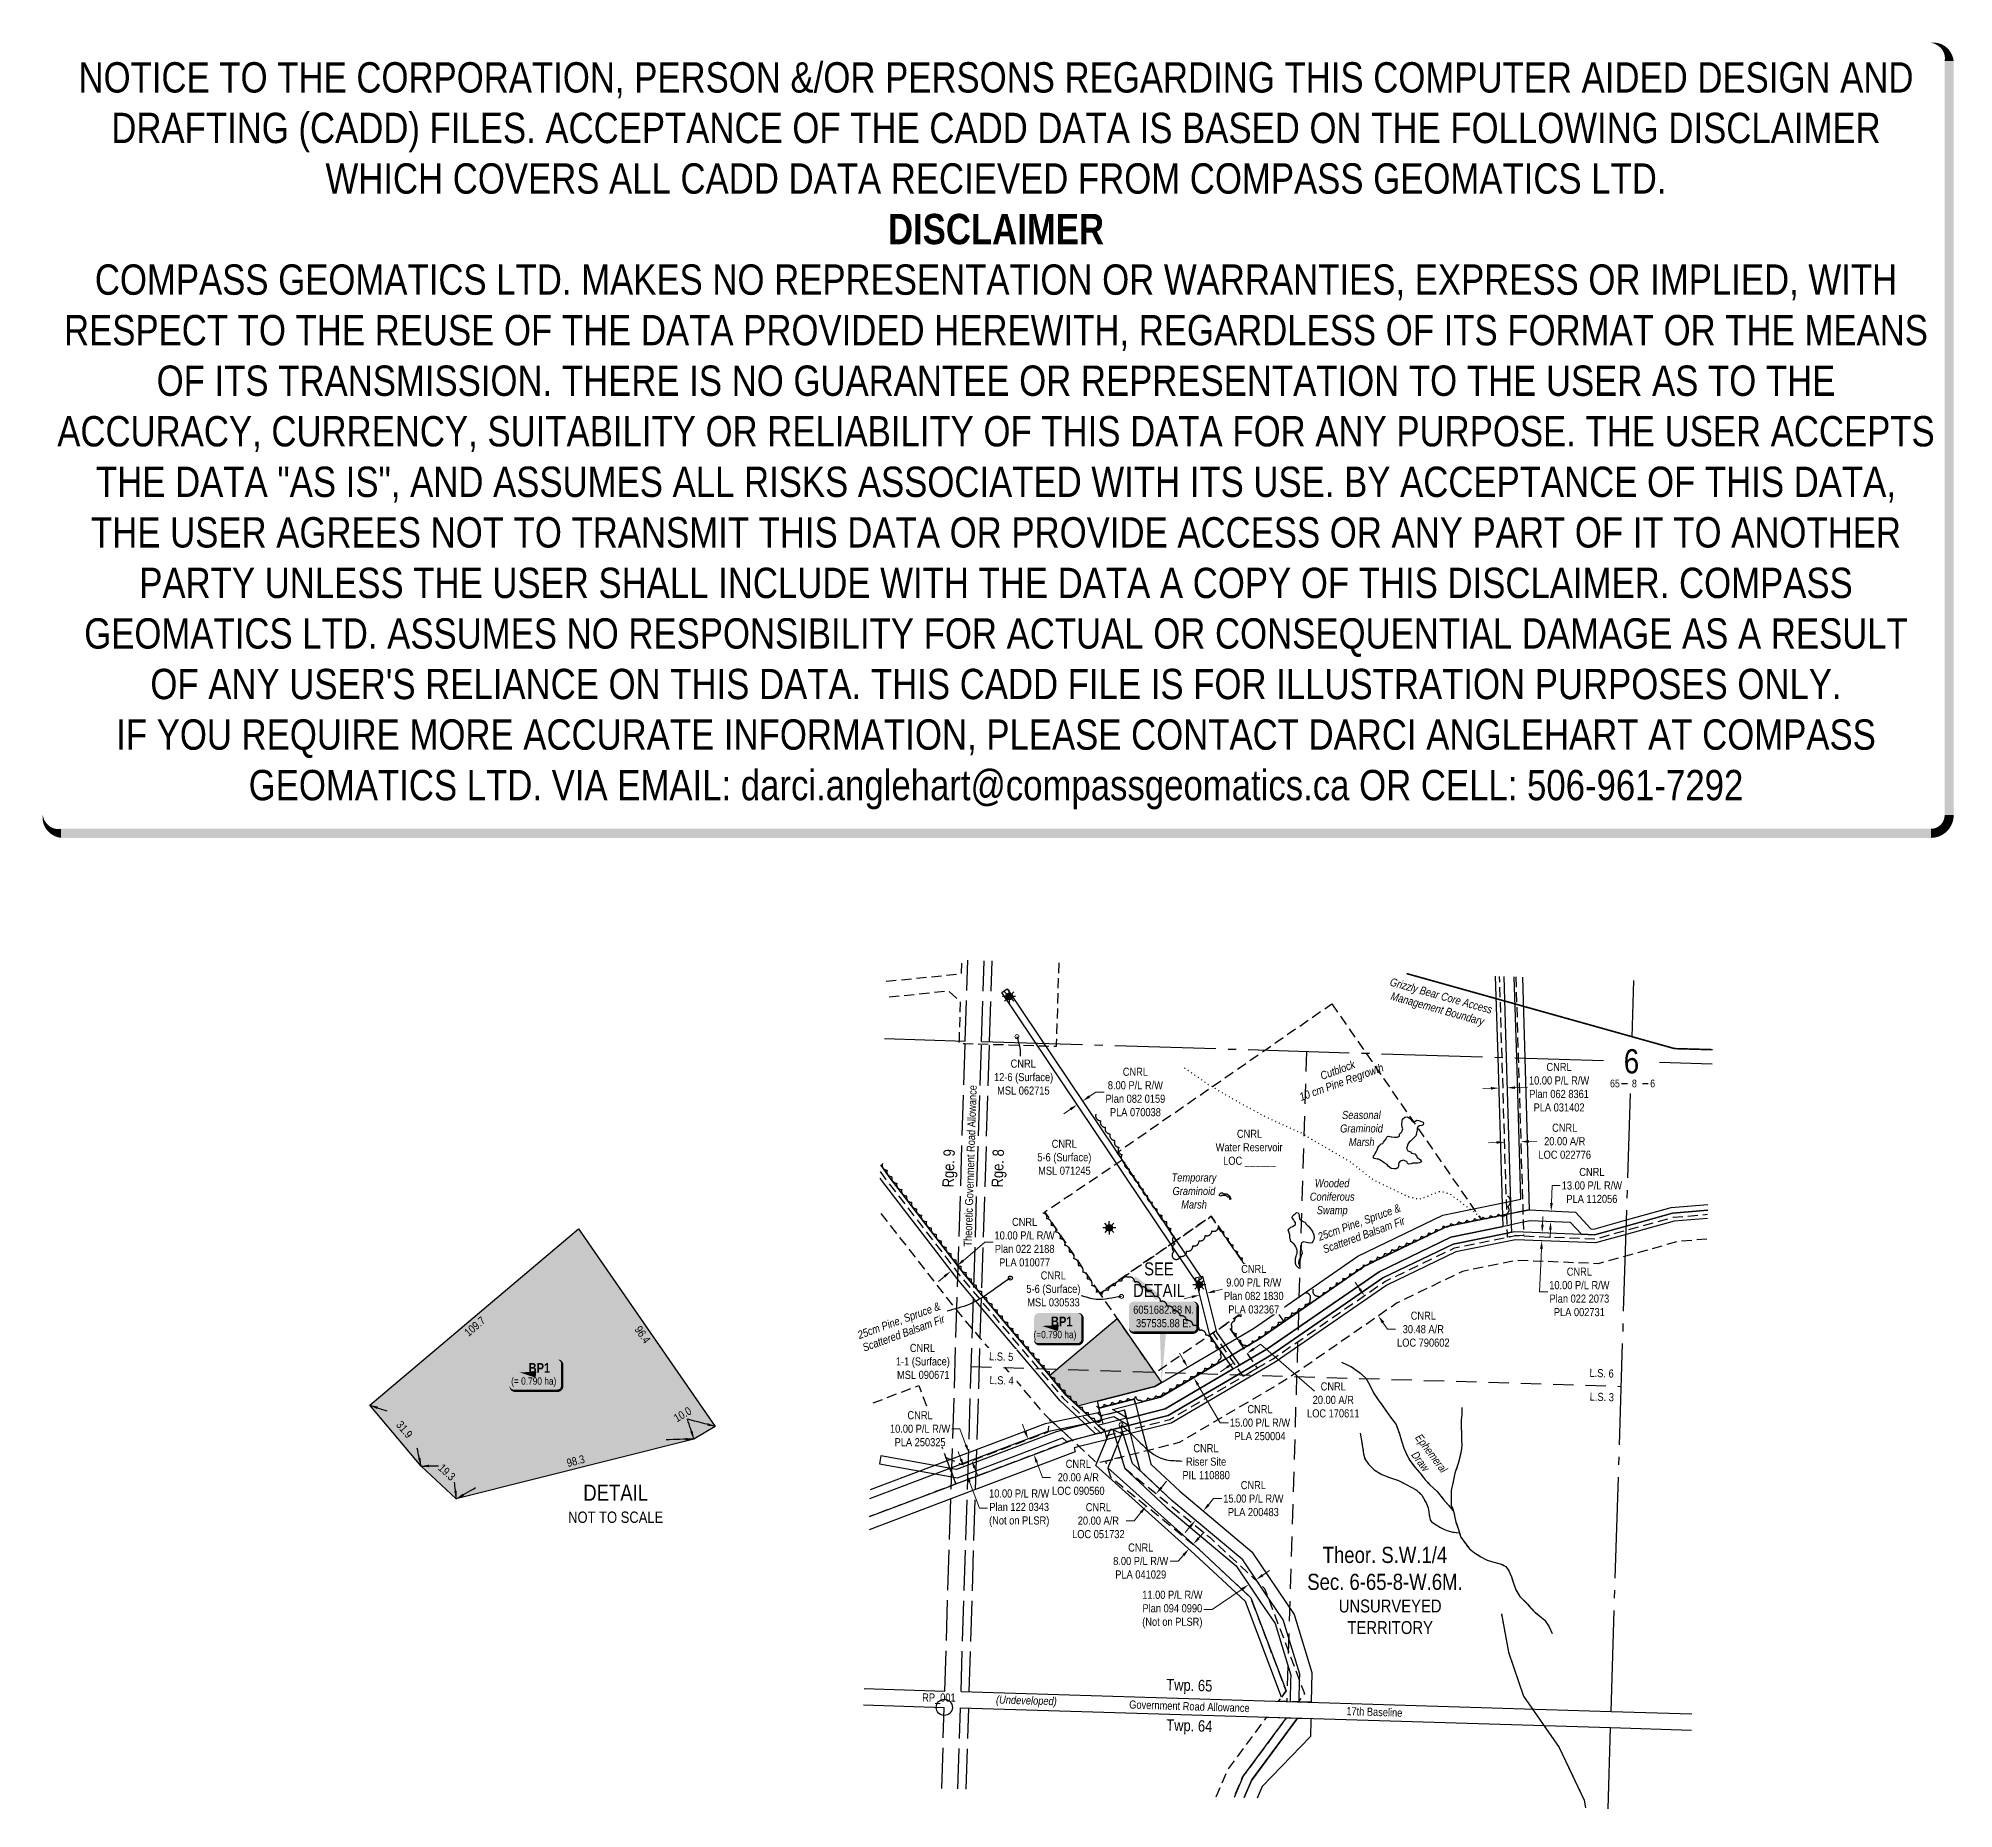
# Model space of a CAD drawing. Extents: x 356147 to 358515, y 6051156 to 6053345.
import ezdxf
from ezdxf.enums import TextEntityAlignment as Align

# ---------------------------------------------------------------- set-up
doc = ezdxf.new("R2010")
doc.units = 0
doc.header["$LTSCALE"] = 5
doc.header["$PDSIZE"] = 15
for name, pattern in [('0', [1, 1, 0]), ('DASHDOT2', [12.7, 6.35, -3.175, 0, -3.175]), ('foc-ACCESSROAD', [3.75, 2.5, -1.25]), ('foc-LSD', [8, 5, -3]), ('foc-QUARTERLINE', [33, 25, -3, 2, -3]), ('foc-TOPO', [1, 0.2, -0.8]), ('foc-TOPO-ephemeral', [6.25, 3.125, -0.625, 0.625, -0.625, 0.625, -0.625]), ('foc-UNSURVEYED', [12.5, 10, -2.5]), ('foc-WHEELTRACKS', [2, 0.4, -1.6])]:
    doc.linetypes.add(name, pattern=pattern)
doc.layers.get('Defpoints').update_dxf_attribs({"color": 9})
for name, color, linetype in [('10', 1, 'Continuous'), ('35', 37, 'Continuous'), ('9', 3, 'Continuous'), ('AS-UNDERLAY-H', 141, 'Continuous'), ('AS-WILDLIFE', 131, 'DASHDOT2'), ('C-AR', 13, 'foc-ACCESSROAD'), ('C-RW', 13, 'Continuous'), ('C-SYMBOL', 7, 'Continuous'), ('C-WS', 13, 'foc-ACCESSROAD'), ('C-WS-S', 8, 'Continuous'), ('D-TXT', 6, 'Continuous'), ('DETAIL-T', 7, 'Continuous'), ('L-QSEC', 8, 'foc-QUARTERLINE'), ('L-ROAD-T', 7, 'Continuous'), ('L-SEC', 7, 'Continuous'), ('L-SECLBL', 7, 'Continuous'), ('L-SECQ', 8, 'foc-QUARTERLINE'), ('L-SECTION-LSD', 7, 'foc-LSD'), ('L-UNS-T', 3, 'Continuous'), ('L-USEC', 7, 'foc-UNSURVEYED'), ('P-TEMP-BLOCKS', 250, 'Continuous'), ('P-TEMP-BLUE', 146, 'Continuous'), ('P-TEMP-BLUE-T', 146, 'Continuous'), ('T-BUSH', 110, '0'), ('T-BUSH-T', 110, 'Continuous'), ('T-CREEK', 160, 'Continuous'), ('T-DRAW', 143, 'foc-TOPO-ephemeral'), ('T-VEGETATION CHANGE', 104, 'foc-TOPO'), ('T-WATER-P3', 160, 'foc-WHEELTRACKS'), ('T-WATER-T', 170, 'Continuous'), ('WETLAND', 143, 'Continuous')]:
    doc.layers.add(name, color=color, linetype=linetype)
for name, color, linetype, lineweight in [('C-AR-T', 13, 'Continuous', 9), ('C-RW-T', 13, 'Continuous', 9), ('C-WS-T', 13, 'Continuous', 9), ('T-TEXT', 48, 'Continuous', 18)]:
    doc.layers.add(name, color=color, linetype=linetype, lineweight=lineweight)
doc.layers.add('DISCLAIMER', color=7, linetype='Continuous', plot=False)
doc.layers.add('P-TEMP-BLUE-H', color=7, linetype='Continuous', true_color=0x99e6ff)
doc.styles.add('100L', font='ARIALN.TTF', dxfattribs={"height": 11})
doc.styles.add('175L', font='ARIALN.TTF', dxfattribs={"height": 20})
doc.styles.add('240', font='ARIALN.TTF', dxfattribs={"height": 30})
doc.styles.add('80', font='ARIALN.TTF', dxfattribs={"height": 10})
doc.styles.add('80CG', font='ARIALN.TTF', dxfattribs={"height": 10})
doc.styles.add('80L', font='ARIALN.TTF', dxfattribs={"height": 10})
doc.styles.add('80LS', font='ARIALNI.TTF', dxfattribs={"height": 10})
doc.styles.add('BOLD', font='ARIALNB.TTF')
doc.styles.add('foc-LtypeFont', font='ARIALN.TTF', dxfattribs={"height": 7.35})
doc.styles.add('SIMPLEX', font='ARIALN.TTF')
doc.styles.get("Standard").update_dxf_attribs({"font": 'ARIALN.TTF'})
doc.linetypes.add('foc-TOPO-flowdirection-NOLINE', pattern='A,0,[">",foc-LtypeFont,S=0.3,R=0,X=0,Y=-0.945],-20,[">",foc-LtypeFont,S=0.3,R=0,X=0,Y=-0.945],0', length=20)
doc.dimstyles.new('Compass 5 000', dxfattribs={"dimscale": 5, "dimtxt": 9, "dimasz": 2, "dimexe": 0.2, "dimexo": 0.0625, "dimgap": 0.5, "dimtad": 0, "dimtih": 1, "dimtoh": 1, "dimzin": 0, "dimdsep": 46, "dimtxsty": '80CG', "dimcen": 0.1, "dimse1": 1, "dimse2": 1, "dimclrd": 256, "dimclrt": 256, "dimaunit": 1, "dimadec": 4, "dimazin": 0, "dimtfac": 0.06, "dimtofl": 0, "dimtmove": 0, "dimatfit": 1, "dimfxl": 0.2, "dimtolj": 1, "dimtzin": 0, "dimlwd": -1, "dimarcsym": 0})

msp = doc.modelspace()

# ---------------------------------------------------------------- texts
at = {"layer": '35', "color": 3, "style": '80'}
msp.add_attdef('RP_001', (357239.71, 6051288.333), 'RP', height=10, dxfattribs=at)
at = {"layer": 'AS-WILDLIFE', "insert": (357878.921, 6052151.746), "char_height": 10, "attachment_point": 5, "rotation": 344.357592, "style": '240'}
msp.add_mtext_dynamic_manual_height_columns('{\\fArial Narrow|b0|i1|c0|p34;Grizzly Bear Core Access Management Boundary}', width=130.62833, gutter_width=45.015, heights=[0], dxfattribs=at)
at = {"layer": 'C-AR-T', "insert": (357748.152, 6051661.321), "char_height": 9.9966, "attachment_point": 5, "style": '80CG'}
msp.add_mtext('\\A1;CNRL\\P20.00 A/R\\PLOC 170611', dxfattribs=at)
at = {"layer": 'C-SYMBOL', "color": 3, "insert": (357812.072, 6051479.702), "char_height": 19.99326, "width": 190.43594, "attachment_point": 2, "style": '175L'}
msp.add_mtext('Theor. S.W.1/4\\PSec. 6-65-8-W.6M.', dxfattribs=at)
at = {"layer": 'C-WS-T', "char_height": 9.99663, "attachment_point": 1, "style": '80L'}
for s, width, insert in [('\\pi21.21812;CNRL\\P\\pi0.67593;12-6 (Surface)\\P\\pi4.50479;MSL 062715', 72.62387, (357327.898, 6052082.237)), ('\\pi18.03258;CNRL\\P\\pi0.28958;5-6 (Surface)\\P\\pi1.31925;MSL 071245', 66.2528, (357381.837, 6051983.119)), ('\\pi26.39513;CNRL\\P\\pi0.1284;Water Reservoir\\P\\pi9.3954;LOC ______', 82.97789, (357602.589, 6051995.464)), ('\\pi18.03258;CNRL\\P\\pi0.28958;5-6 (Surface)\\P\\pi1.35334;MSL 030533', 66.2528, (357368.302, 6051820.334)), ('\\pi18.03258;CNRL\\P\\pi0.67486;1-1 (Surface)\\P\\pi2.14094;MSL 090671', 66.2528, (357206.467, 6051730.649)), ('\\pi13.97733;CNRL\\P\\pi4.94217;Riser Site\\P\\pi0.4996;PIL 110880', 58.14229, (357561.127, 6051606.676))]:
    msp.add_mtext_dynamic_manual_height_columns(s, width=width, gutter_width=50, heights=[0], dxfattribs=dict(at, insert=insert))
at = {"layer": 'D-TXT', "color": 3, "char_height": 13.9953, "attachment_point": 1, "style": '80L'}
for s, width, insert, rotation in [('Rge. 9', 63.86109, (357264.625, 6051924.428), 88.197358), ('Rge. 8', 63.86109, (357325.437, 6051924.428), 88.197358), ('Twp. 65', 56.52199, (357541.806, 6051316.445), 358.256471), ('Twp. 64', 56.52199, (357541.806, 6051266.525), 358.256471)]:
    msp.add_mtext_dynamic_manual_height_columns(s, width=width, gutter_width=47.5, heights=[0], dxfattribs=dict(at, insert=insert, rotation=rotation))
at = {"layer": 'DETAIL-T', "color": 3, "insert": (356860.64, 6051532.846), "char_height": 19.98652, "width": 116.89607, "attachment_point": 5, "style": '80CG'}
msp.add_mtext('DETAIL\\P{\\H0.7x;NOT TO SCALE}', dxfattribs=at)
at = {"layer": 'L-ROAD-T', "style": '80L'}
for s, rotation, p in [('Theoretic Government Road Allowance', 88.197009, (357299.068, 6051950.804)), ('Government Road Allowance', 358.256471, (357570.237, 6051282.504)), ('17th Baseline', 358.256471, (357798.931, 6051275.544))]:
    msp.add_text(s, height=9.99663, rotation=rotation, dxfattribs=at).set_placement(p, align=Align.MIDDLE_CENTER)
at = {"layer": 'L-UNS-T', "color": 3, "insert": (357818.488, 6051393.081), "char_height": 15.99461, "attachment_point": 5, "style": '80L'}
msp.add_mtext_dynamic_manual_height_columns('UNSURVEYED TERRITORY', width=126.41375, gutter_width=47.5, heights=[0], dxfattribs=at)
at = {"layer": 'P-TEMP-BLUE-T'}
for s, rotation, p in [('109.7', 40.180591, (356686.425, 6051752.258)), ('96.4', 304.682167, (356893.924, 6051742.112)), ('10.0', 30.527876, (356943.422, 6051643.453)), ('31.9', 310.180591, (356599.391, 6051624.778)), ('19.3', 317.101595, (356651.919, 6051571.955)), ('98.3', 14.124255, (356811.089, 6051585.935))]:
    msp.add_text(s, height=9.9933, rotation=rotation, dxfattribs=at).set_placement(p, align=Align.MIDDLE_CENTER)
at = {"layer": 'T-BUSH-T', "char_height": 9.99086, "width": 107.96169, "attachment_point": 2, "rotation": 20, "style": '80LS'}
for s, insert in [('10 cm Pine Regrowth', (357756.523, 6052059.041)), ('25cm Pine, Spruce & Scattered Balsam Fir', (357778.438, 6051885.76)), ('25cm Pine, Spruce & Scattered Balsam Fir', (357209.279, 6051764.269))]:
    msp.add_mtext(s, dxfattribs=dict(at, insert=insert))
at = {"layer": 'T-TEXT', "style": '80LS'}
msp.add_text('(Undeveloped)', height=9.99663, rotation=358.256471, dxfattribs=at).set_placement((357368.622, 6051289.83), align=Align.MIDDLE_CENTER)
at = {"layer": 'T-TEXT', "insert": (357751.85, 6052073.986), "char_height": 9.9909, "width": 74.87463, "attachment_point": 2, "rotation": 20, "style": '80LS'}
msp.add_mtext('Cutblock', dxfattribs=at)
at = {"layer": 'T-WATER-T', "insert": (357856.683, 6051620.788), "char_height": 10, "attachment_point": 1, "rotation": 306.869898, "style": '80L'}
msp.add_mtext_dynamic_manual_height_columns('\\pi0.3357;{\\fArial Narrow|b0|i1|c0|p34;Ephemeral \\P\\pi14.60241;Draw}', width=55.99882, gutter_width=47.516, heights=[0], dxfattribs=at)
at = {"layer": 'WETLAND', "char_height": 10, "attachment_point": 1, "style": '80L'}
for s, width, insert in [('\\pi3.03992;{\\fArial Narrow|b0|i1|c0|p34;Seasonal \\P\\pi0.61495;Graminoid \\P\\pi11.26639;Marsh}', 53.52186, (357756.034, 6052018.722)), ('\\pi0.77229;{\\fArial Narrow|b0|i1|c0|p34;Temporary \\P\\pi1.95238;Graminoid \\P\\pi12.60381;Marsh}', 56.1967, (357547.441, 6051941.352)), ('\\pi7.20135;{\\fArial Narrow|b0|i1|c0|p34;Wooded\\P\\pi0.93259;Coniferous\\P\\pi9.53082;Swamp}', 56.1967, (357718.193, 6051934.375))]:
    msp.add_mtext_dynamic_manual_height_columns(s, width=width, gutter_width=47.516, heights=[0], dxfattribs=dict(at, insert=insert))

# ---------------------------------------------------------------- blocks, each defined once
blk = doc.blocks.new('L-SECLBL')
at = {"layer": '9', "color": 7}
for p, q in [((-5.1, -27.8), (-12.3, -27.8)), ((20.7, -27.8), (13.5, -27.8))]:
    blk.add_line(p, q, dxfattribs=at)
at = {"layer": '10', "color": 2, "style": 'SIMPLEX'}
blk.add_attdef('SEC', text='', height=30, dxfattribs=at).set_placement((0, 0), align=Align.MIDDLE)
at = {"layer": '10', "color": 5, "style": '80L'}
blk.add_attdef('TWP', text='', height=9.5, dxfattribs=at).set_placement((-14.4, -27.4), align=Align.MIDDLE_RIGHT)
blk.add_attdef('RGE', text='', height=9.5, dxfattribs=at).set_placement((3.6, -27.4), align=Align.MIDDLE_CENTER)
blk.add_attdef('MER', text='', height=9.5, dxfattribs=at).set_placement((23.2, -27.4), align=Align.MIDDLE_LEFT)
blk = doc.blocks.new('*D367')
at = {"layer": 'C-AR-T', "transparency": 16777216}
for p, q in [((357950.1, 6051979.7), (357940.1, 6051979.4)), ((357990.1, 6051980.9), (358000.1, 6051981.2))]:
    blk.add_line(p, q, dxfattribs=at)
for points in [[(357950, 6051981.4), (357950.1, 6051978.1), (357960.1, 6051980)], [(357990, 6051982.6), (357990.1, 6051979.3), (357980.1, 6051980.6)]]:
    blk.add_solid(points, dxfattribs=at)
at = {"layer": 'Defpoints', "color": 0, "transparency": 16777216}
for p in [(357958.9, 6052018.3), (357978.9, 6052018.9), (357980.1, 6051980.6)]:
    blk.add_point(p, dxfattribs=at)
at = {"layer": 'C-AR-T', "transparency": 16777216, "insert": (358034.4, 6051981.2), "char_height": 10, "attachment_point": 5, "style": '80CG'}
blk.add_mtext('\\A1;CNRL\\P20.00 A/R\\PLOC 022776', dxfattribs=at)
blk = doc.blocks.new('*D373')
at = {"layer": 'C-RW-T', "transparency": 16777216}
for p, q in [((357446.3, 6052036.5), (357454.6, 6052042.1)), ((357454.6, 6052042.1), (357464.6, 6052042.1)), ((357423.1, 6052020.8), (357414.8, 6052015.2))]:
    blk.add_line(p, q, dxfattribs=at)
for points in [[(357422.2, 6052022.2), (357424, 6052019.4), (357431.4, 6052026.4)], [(357445.4, 6052037.9), (357447.3, 6052035.1), (357438, 6052030.9)]]:
    blk.add_solid(points, dxfattribs=at)
at = {"layer": 'Defpoints', "color": 0, "transparency": 16777216}
for p in [(357438, 6052030.9), (357438.7, 6052015.5), (357445.3, 6052020)]:
    blk.add_point(p, dxfattribs=at)
at = {"layer": 'C-RW-T', "transparency": 16777216, "insert": (357503.4, 6052042.1), "char_height": 10, "attachment_point": 5, "style": '80CG'}
blk.add_mtext('\\A1;CNRL\\P8.00 P/L R/W\\PPlan 082 0159\\PPLA 070038', dxfattribs=at)
blk = doc.blocks.new('*D374')
at = {"layer": 'C-AR-T', "transparency": 16777216}
for p, q in [((357535.5, 6051553), (357541.8, 6051560.7)), ((357501.9, 6051512), (357491.9, 6051512)), ((357510.3, 6051522.3), (357501.9, 6051512))]:
    blk.add_line(p, q, dxfattribs=at)
for points in [[(357534.2, 6051554), (357536.8, 6051551.9), (357529.1, 6051545.3)], [(357509.1, 6051523.3), (357511.6, 6051521.2), (357516.7, 6051530)]]:
    blk.add_solid(points, dxfattribs=at)
at = {"layer": 'Defpoints', "color": 0, "transparency": 16777216}
for p in [(357524.2, 6051549.3), (357511.7, 6051534.1), (357516.7, 6051530)]:
    blk.add_point(p, dxfattribs=at)
at = {"layer": 'C-AR-T', "transparency": 16777216, "insert": (357457.6, 6051512), "char_height": 10, "attachment_point": 5, "style": '80CG'}
blk.add_mtext('\\A1;CNRL\\P20.00 A/R\\PLOC 051732', dxfattribs=at)
blk = doc.blocks.new('*D375')
at = {"layer": 'C-AR-T', "transparency": 16777216}
for p, q in [((357367.2, 6051622), (357363.7, 6051631.3)), ((357381.4, 6051584.5), (357388.5, 6051565.6)), ((357388.5, 6051565.6), (357398.5, 6051565.6))]:
    blk.add_line(p, q, dxfattribs=at)
for points in [[(357368.8, 6051622.6), (357365.7, 6051621.4), (357370.8, 6051612.6)], [(357382.9, 6051585.1), (357379.8, 6051583.9), (357377.8, 6051593.8)]]:
    blk.add_solid(points, dxfattribs=at)
at = {"layer": 'Defpoints', "color": 0, "transparency": 16777216}
for p in [(357316.2, 6051592), (357323.2, 6051573.2), (357377.8, 6051593.8)]:
    blk.add_point(p, dxfattribs=at)
at = {"layer": 'C-AR-T', "transparency": 16777216, "insert": (357432.8, 6051565.6), "char_height": 10, "attachment_point": 5, "style": '80CG'}
blk.add_mtext('\\A1;CNRL\\P20.00 A/R\\PLOC 090560', dxfattribs=at)
blk = doc.blocks.new('*D376')
at = {"layer": 'C-RW-T', "transparency": 16777216}
for p, q in [((358006.8, 6051878.1), (358007.2, 6051888.1)), ((358003.4, 6051794.9), (358005.2, 6051838.2)), ((358005.6, 6051848.2), (358005.2, 6051838.2)), ((358013.4, 6051794.9), (358003.4, 6051794.9))]:
    blk.add_line(p, q, dxfattribs=at)
for points in [[(358003.9, 6051848.2), (358007.3, 6051848.1), (358006, 6051858.2)], [(358005.2, 6051878.2), (358008.5, 6051878.1), (358006.4, 6051868.1)]]:
    blk.add_solid(points, dxfattribs=at)
at = {"layer": 'Defpoints', "color": 0, "transparency": 16777216}
for p in [(358006, 6051858.2), (358006.3, 6051858.1), (358006.7, 6051868.1)]:
    blk.add_point(p, dxfattribs=at)
at = {"layer": 'C-RW-T', "transparency": 16777216, "insert": (358052.5, 6051794.9), "char_height": 10, "attachment_point": 5, "style": '80CG'}
blk.add_mtext('\\A1;CNRL\\P10.00 P/L R/W\\PPlan 022 2073\\PPLA 002731', dxfattribs=at)
blk = doc.blocks.new('*D377')
at = {"layer": 'C-RW-T', "transparency": 16777216}
for p, q in [((357290.3, 6051833.5), (357317.3, 6051856.4)), ((357317.3, 6051856.4), (357327.3, 6051856.4)), ((357267.3, 6051814.1), (357259.7, 6051807.7))]:
    blk.add_line(p, q, dxfattribs=at)
for points in [[(357289.2, 6051834.8), (357291.3, 6051832.2), (357282.6, 6051827)], [(357266.3, 6051815.4), (357268.4, 6051812.9), (357275, 6051820.6)]]:
    blk.add_solid(points, dxfattribs=at)
at = {"layer": 'Defpoints', "color": 0, "transparency": 16777216}
for p in [(357282.6, 6051827), (357336.8, 6051762.8), (357329.2, 6051756.4)]:
    blk.add_point(p, dxfattribs=at)
at = {"layer": 'C-RW-T', "transparency": 16777216, "insert": (357366.4, 6051856.4), "char_height": 10, "attachment_point": 5, "style": '80CG'}
blk.add_mtext('\\A1;CNRL\\P10.00 P/L R/W\\PPlan 022 2188\\PPLA 010077', dxfattribs=at)
blk = doc.blocks.new('*D378')
at = {"layer": 'C-RW-T', "transparency": 16777216}
for p, q in [((357573.3, 6051788.7), (357563.6, 6051786.3)), ((357601.4, 6051795.8), (357611.1, 6051798.2))]:
    blk.add_line(p, q, dxfattribs=at)
for points in [[(357572.9, 6051790.3), (357573.7, 6051787.1), (357583, 6051791.1)], [(357601, 6051797.4), (357601.8, 6051794.1), (357591.7, 6051793.3)]]:
    blk.add_solid(points, dxfattribs=at)
at = {"layer": 'Defpoints', "color": 0, "transparency": 16777216}
for p in [(357582.3, 6051793.8), (357591.1, 6051796), (357591.7, 6051793.3)]:
    blk.add_point(p, dxfattribs=at)
at = {"layer": 'C-RW-T', "transparency": 16777216, "insert": (357649.8, 6051798.2), "char_height": 10, "attachment_point": 5, "style": '80CG', "bg_fill": 3, "box_fill_scale": 1.1, "bg_fill_color": 256, "bg_fill_true_color": 13158600, "bg_fill_transparency": 0}
blk.add_mtext('\\A1;CNRL\\P9.00 P/L R/W\\PPlan 082 1830\\PPLA 032367', dxfattribs=at)
blk = doc.blocks.new('*D379')
at = {"layer": 'C-RW-T', "transparency": 16777216}
for p, q in [((357581.6, 6051490.4), (357588.3, 6051497.8)), ((357556.3, 6051462.1), (357546.3, 6051462.1)), ((357562.9, 6051469.5), (357556.3, 6051462.1))]:
    blk.add_line(p, q, dxfattribs=at)
for points in [[(357580.4, 6051491.5), (357582.8, 6051489.2), (357574.9, 6051482.9)], [(357561.7, 6051470.6), (357564.2, 6051468.4), (357569.6, 6051477)]]:
    blk.add_solid(points, dxfattribs=at)
at = {"layer": 'Defpoints', "color": 0, "transparency": 16777216}
for p in [(357574.6, 6051483.2), (357569.3, 6051477.2), (357569.6, 6051477)]:
    blk.add_point(p, dxfattribs=at)
at = {"layer": 'C-RW-T', "transparency": 16777216, "insert": (357510, 6051462.1), "char_height": 10, "attachment_point": 5, "style": '80CG'}
blk.add_mtext('\\A1;CNRL\\P8.00 P/L R/W^JPLA 041029', dxfattribs=at)
blk = doc.blocks.new('*D380')
at = {"layer": 'C-RW-T', "transparency": 16777216}
for p, q in [((357593.8, 6051531.7), (357600.2, 6051539.3)), ((357600.2, 6051539.3), (357610.2, 6051539.3)), ((357571.3, 6051504.9), (357564.9, 6051497.2))]:
    blk.add_line(p, q, dxfattribs=at)
for points in [[(357592.5, 6051532.7), (357595.1, 6051530.6), (357587.4, 6051524)], [(357570, 6051505.9), (357572.6, 6051503.8), (357577.7, 6051512.5)]]:
    blk.add_solid(points, dxfattribs=at)
at = {"layer": 'Defpoints', "color": 0, "transparency": 16777216}
for p in [(357587.4, 6051524), (357608.8, 6051486.4), (357618.4, 6051497.9)]:
    blk.add_point(p, dxfattribs=at)
at = {"layer": 'C-RW-T', "transparency": 16777216, "insert": (357649.3, 6051539.3), "char_height": 10, "attachment_point": 5, "style": '80CG'}
blk.add_mtext('\\A1;CNRL\\P15.00 P/L R/W\\PPLA 200483', dxfattribs=at)
blk = doc.blocks.new('GAS')
h = blk.add_hatch(color=255)
h.dxf.hatch_style = 1
edge = h.paths.add_edge_path()
edge.add_arc((0, 0), 0.9, 0, 360)
for p, q in [((-0.81, 0), (-1.62, 0)), ((-0.57, 0.57), (-1.14, 1.14)), ((0, 0.81), (0, 1.62)), ((0.57, 0.57), (1.14, 1.14)), ((1.62, 0), (0.81, 0)), ((-0.57, -0.57), (-1.14, -1.14)), ((0, -0.81), (0, -1.62)), ((1.14, -1.14), (0.57, -0.57))]:
    blk.add_line(p, q)
blk.add_circle((0, 0), 0.8)
blk = doc.blocks.new('*D387')
at = {"layer": 'C-RW-T', "transparency": 16777216}
for p, q in [((358018, 6051904.7), (358018.9, 6051926.5)), ((358018.9, 6051926.5), (358028.9, 6051926.5)), ((358016.6, 6051871.8), (358016.2, 6051861.8))]:
    blk.add_line(p, q, dxfattribs=at)
for points in [[(358016.3, 6051904.8), (358019.7, 6051904.7), (358017.6, 6051894.7)], [(358015, 6051871.8), (358018.3, 6051871.7), (358017, 6051881.7)]]:
    blk.add_solid(points, dxfattribs=at)
at = {"layer": 'Defpoints', "color": 0, "transparency": 16777216}
for p in [(358017.6, 6051894.7), (358030.3, 6051881.2), (358030.9, 6051894.2)]:
    blk.add_point(p, dxfattribs=at)
at = {"layer": 'C-RW-T', "transparency": 16777216, "insert": (358068, 6051926.5), "char_height": 10, "attachment_point": 5, "style": '80CG'}
blk.add_mtext('\\A1;CNRL\\P13.00 P/L R/W\\PPLA 112056', dxfattribs=at)
blk = doc.blocks.new('*D415')
at = {"layer": 'C-RW-T', "transparency": 16777216}
for p, q in [((357943.1, 6052046.7), (357933.1, 6052046.4)), ((357973.1, 6052047.6), (357988.3, 6052048))]:
    blk.add_line(p, q, dxfattribs=at)
for points in [[(357943, 6052048.3), (357943.1, 6052045), (357953.1, 6052047)], [(357973, 6052049.2), (357973.1, 6052045.9), (357963.1, 6052047.3)]]:
    blk.add_solid(points, dxfattribs=at)
at = {"layer": 'Defpoints', "color": 0, "transparency": 16777216}
for p in [(357953.1, 6052047), (357953.6, 6052028.7), (357963.6, 6052029)]:
    blk.add_point(p, dxfattribs=at)
at = {"layer": 'C-RW-T', "transparency": 16777216, "insert": (358027.4, 6052048), "char_height": 10, "attachment_point": 5, "style": '80CG'}
blk.add_mtext('\\A1;CNRL\\P10.00 P/L R/W\\PPlan 062 8361\\PPLA 031402', dxfattribs=at)
blk = doc.blocks.new('*D417')
at = {"layer": 'C-RW-T', "transparency": 16777216}
for p, q in [((357661, 6051444.7), (357669.3, 6051450.3)), ((357635.3, 6051427.3), (357598.2, 6051402.2)), ((357598.2, 6051402.2), (357588.2, 6051402.2))]:
    blk.add_line(p, q, dxfattribs=at)
for points in [[(357634.4, 6051428.7), (357636.2, 6051426), (357643.6, 6051433)], [(357660, 6051446.1), (357661.9, 6051443.3), (357652.7, 6051439.1)]]:
    blk.add_solid(points, dxfattribs=at)
at = {"layer": 'Defpoints', "color": 0, "transparency": 16777216}
for p in [(357643.6, 6051433), (357658.4, 6051430.7), (357649.3, 6051424.5)]:
    blk.add_point(p, dxfattribs=at)
at = {"layer": 'C-RW-T', "transparency": 16777216, "insert": (357549.1, 6051402.2), "char_height": 10, "attachment_point": 5, "style": '80CG'}
blk.add_mtext('\\A1;11.00 P/L R/W\\PPlan 094 0990\\P(Not on PLSR)', dxfattribs=at)
blk = doc.blocks.new('*D418')
at = {"layer": 'C-RW-T', "transparency": 16777216}
for p, q in [((357286.2, 6051625.7), (357276.2, 6051625.7)), ((357293.8, 6051605.6), (357286.2, 6051625.7)), ((357304.4, 6051577.5), (357308, 6051568.2))]:
    blk.add_line(p, q, dxfattribs=at)
for points in [[(357295.4, 6051606.2), (357292.3, 6051605), (357297.4, 6051596.2)], [(357306, 6051578.1), (357302.9, 6051576.9), (357300.9, 6051586.9)]]:
    blk.add_solid(points, dxfattribs=at)
at = {"layer": 'Defpoints', "color": 0, "transparency": 16777216}
for p in [(357378.4, 6051626.8), (357297.4, 6051596.2), (357381.9, 6051617.5)]:
    blk.add_point(p, dxfattribs=at)
at = {"layer": 'C-RW-T', "transparency": 16777216, "insert": (357237.1, 6051625.7), "char_height": 10, "attachment_point": 5, "style": '80CG', "bg_fill": 3, "box_fill_scale": 1.1, "bg_fill_color": 256, "bg_fill_true_color": 13158600, "bg_fill_transparency": 0}
blk.add_mtext('\\A1;CNRL\\P10.00 P/L R/W\\PPLA 250325', dxfattribs=at)
blk = doc.blocks.new('*D464')
at = {"layer": 'C-RW-T', "transparency": 16777216}
for p, q in [((357287.6, 6051588), (357284.1, 6051597.4)), ((357298.3, 6051560), (357310.6, 6051527.5)), ((357310.6, 6051527.5), (357320.6, 6051527.5))]:
    blk.add_line(p, q, dxfattribs=at)
for points in [[(357289.2, 6051588.6), (357286.1, 6051587.4), (357291.2, 6051578.7)], [(357299.8, 6051560.6), (357296.7, 6051559.4), (357294.7, 6051569.3)]]:
    blk.add_solid(points, dxfattribs=at)
at = {"layer": 'Defpoints', "color": 0, "transparency": 16777216}
for p in [(357288, 6051577.5), (357291.6, 6051568.1), (357294.7, 6051569.3)]:
    blk.add_point(p, dxfattribs=at)
at = {"layer": 'C-RW-T', "transparency": 16777216, "insert": (357359.7, 6051527.5), "char_height": 10, "attachment_point": 5, "style": '80CG'}
blk.add_mtext('\\A1;10.00 P/L R/W\\PPlan 122 0343\\P(Not on PLSR)', dxfattribs=at)
blk = doc.blocks.new('*D465')
at = {"layer": 'C-RW-T', "transparency": 16777216}
for p, q in [((357562.9, 6051710.5), (357557.8, 6051719.1)), ((357580.8, 6051680), (357608.4, 6051633.2)), ((357608.4, 6051633.2), (357618.4, 6051633.2))]:
    blk.add_line(p, q, dxfattribs=at)
for points in [[(357564.3, 6051711.3), (357561.5, 6051709.6), (357568, 6051701.8)], [(357582.2, 6051680.9), (357579.4, 6051679.2), (357575.7, 6051688.7)]]:
    blk.add_solid(points, dxfattribs=at)
at = {"layer": 'Defpoints', "color": 0, "transparency": 16777216}
for p in [(357588.5, 6051713.9), (357596.3, 6051700.7), (357575.7, 6051688.7)]:
    blk.add_point(p, dxfattribs=at)
at = {"layer": 'C-RW-T', "transparency": 16777216, "insert": (357657.5, 6051633.2), "char_height": 10, "attachment_point": 5, "style": '80CG'}
blk.add_mtext('\\A1;CNRL\\P15.00 P/L R/W\\PPLA 250004', dxfattribs=at)
blk = doc.blocks.new('*U522')
at = {"true_color": 0x99e6ff}
h = blk.add_hatch(color=141, dxfattribs=at)
edge = h.paths.add_edge_path()
edge.add_line((-24, -20), (24, -20))
edge.add_arc((24, -14), 6, 270, 360)
edge.add_line((30, -14), (30, 12.5))
edge.add_arc((24, 12.5), 6, 0, 90)
edge.add_line((24, 18.5), (-24, 18.5))
edge.add_arc((-24, 12.5), 6, 90, 180)
edge.add_line((-30, 12.5), (-30, -14))
edge.add_arc((-24, -14), 6, 180, 270)
at = {"color": 250, "flags": 128}
blk.add_lwpolyline([(-24, -20, 3, 3, 0), (24, -20, 3, 3, 0.414214), (30, -14, 3, 3, 0), (30, 12.5, 3, 0, 0.414214), (24, 18.5, 0, 0, 0), (-24, 18.5, 0, 0, 0.414214), (-30, 12.5, 0, 0, 0), (-30, -14, 0, 3, 0.414214)], format="xyseb", close=True, dxfattribs=at)
at = {"flags": 128}
blk.add_lwpolyline([(-20.1, 2.6, 0, 7.5, 0), (0, 0, 0, 0, 0)], format="xyseb", dxfattribs=at)
at = {"color": 250}
for tag, p, height, style in [('TEMP_AREA_W1_001', (-9.2, 2.2), 12, 'BOLD'), ('ENTER_TEXT_001', (-30.7, -12.5), 9, '80')]:
    blk.add_attdef(tag, p, '', height=height, dxfattribs=dict(at, style=style))
blk = doc.blocks.new('*U524')
h = blk.add_hatch(color=254)
edge = h.paths.add_edge_path()
edge.add_line((-36.5, -20), (36.5, -20))
edge.add_arc((36.5, -14), 6, 270, 360)
edge.add_line((42.5, -14), (42.5, 12.5))
edge.add_arc((36.5, 12.5), 6, 0, 90)
edge.add_line((36.5, 18.5), (-36.5, 18.5))
edge.add_arc((-36.5, 12.5), 6, 90, 180)
edge.add_line((-42.5, 12.5), (-42.5, -14))
edge.add_arc((-36.5, -14), 6, 180, 270)
at = {"color": 1, "flags": 128}
blk.add_lwpolyline([(-36.5, -20, 3, 3, 0), (36.5, -20, 3, 3, 0.414214), (42.5, -14, 3, 3, 0), (42.5, 12.5, 3, 0, 0.414214), (36.5, 18.5, 0, 0, 0), (-36.5, 18.5, 0, 0, 0.414214), (-42.5, 12.5, 0, 0, 0), (-42.5, -14, 0, 3, 0.414214)], format="xyseb", close=True, dxfattribs=at)
blk.add_lwpolyline([(-2.1, -81.7, 0, 10, 0), (0, 0, 5, 5, 0)], format="xyseb", dxfattribs=at)
at = {"color": 1, "style": '80'}
blk.add_attdef('ENTER_TEXT_001', (-36, -5), '', height=10, dxfattribs=at)
blk = doc.blocks.new('*D526')
at = {"layer": 'C-AR-T', "transparency": 16777216}
for p, q in [((357780.9, 6051798.5), (357775.2, 6051806.8)), ((357809.6, 6051757), (357815.3, 6051748.8)), ((357815.3, 6051748.8), (357825.3, 6051748.8))]:
    blk.add_line(p, q, dxfattribs=at)
for points in [[(357782.3, 6051799.5), (357779.5, 6051797.6), (357786.6, 6051790.3)], [(357811, 6051758), (357808.2, 6051756.1), (357803.9, 6051765.2)]]:
    blk.add_solid(points, dxfattribs=at)
at = {"layer": 'Defpoints', "color": 0, "transparency": 16777216}
for p in [(357787.7, 6051791.1), (357803.9, 6051765.2), (357805, 6051766)]:
    blk.add_point(p, dxfattribs=at)
at = {"layer": 'C-AR-T', "transparency": 16777216, "insert": (357859.5, 6051748.8), "char_height": 10, "attachment_point": 5, "style": '80CG'}
blk.add_mtext('\\A1;CNRL\\P30.48 A/R\\PLOC 790602', dxfattribs=at)
blk = doc.blocks.new('*U419')
at = {"true_color": 0x99e6ff}
h = blk.add_hatch(color=141, dxfattribs=at)
edge = h.paths.add_edge_path()
edge.add_line((-26.5, -20), (26.5, -20))
edge.add_arc((26.5, -14), 6, 270, 360)
edge.add_line((32.5, -14), (32.5, 12.5))
edge.add_arc((26.5, 12.5), 6, 0, 90)
edge.add_line((26.5, 18.5), (-26.5, 18.5))
edge.add_arc((-26.5, 12.5), 6, 90, 180)
edge.add_line((-32.5, 12.5), (-32.5, -14))
edge.add_arc((-26.5, -14), 6, 180, 270)
at = {"color": 250, "flags": 128}
blk.add_lwpolyline([(-26.5, -20, 3, 3, 0), (26.5, -20, 3, 3, 0.414214), (32.5, -14, 3, 3, 0), (32.5, 12.5, 3, 0, 0.414214), (26.5, 18.5, 0, 0, 0), (-26.5, 18.5, 0, 0, 0.414214), (-32.5, 12.5, 0, 0, 0), (-32.5, -14, 0, 3, 0.414214)], format="xyseb", close=True, dxfattribs=at)
at = {"flags": 128}
blk.add_lwpolyline([(-20.1, 2.6, 0, 7.5, 0), (0, 0, 0, 0, 0)], format="xyseb", dxfattribs=at)
at = {"color": 250}
for tag, p, height, style in [('TEMP_AREA_W1_001', (-9.2, 2.2), 12, 'BOLD'), ('ENTER_TEXT_001', (-30.7, -12.5), 9, '80')]:
    blk.add_attdef(tag, p, '', height=height, dxfattribs=dict(at, style=style))
blk = doc.blocks.new('Disclaimer_Legal')
at = {"layer": 'DISCLAIMER', "color": 254, "flags": 128}
blk.add_lwpolyline([(-3612.9, -1104.6, 37.5, 37.5, 0), (4096.1, -1104.6, 37.5, 37.5, 0.414214), (4171.1, -1029.6, 37.5, 37.5, 0), (4171.1, 2078.7, 37.5, 0, 0.414214), (4096.1, 2153.7, 0, 0, 0), (-3612.9, 2153.7, 0, 0, 0.414214), (-3687.9, 2078.7, 0, 0, 0), (-3687.9, -1029.6, 0, 37.5, 0.414214)], format="xyseb", close=True, dxfattribs=at)
at = {"layer": 'DISCLAIMER', "color": 254, "insert": (241.6, 533.9), "char_height": 125, "width": 7717.568, "attachment_point": 5, "style": '80'}
blk.add_mtext('NOTICE TO THE CORPORATION, PERSON &/OR PERSONS REGARDING THIS COMPUTER AIDED DESIGN AND DRAFTING (CADD) FILES. ACCEPTANCE OF THE CADD DATA IS BASED ON THE FOLLOWING DISCLAIMER WHICH COVERS ALL CADD DATA RECIEVED FROM COMPASS GEOMATICS LTD.\\P{\\fArial Narrow|b1|i0|c0|p34;DISCLAIMER}\\PCOMPASS GEOMATICS LTD. MAKES NO REPRESENTATION OR WARRANTIES, EXPRESS OR IMPLIED, WITH RESPECT TO THE REUSE OF THE DATA PROVIDED HEREWITH, REGARDLESS OF ITS FORMAT OR THE MEANS OF ITS TRANSMISSION. THERE IS NO GUARANTEE OR REPRESENTATION TO THE USER AS TO THE ACCURACY, CURRENCY, SUITABILITY OR RELIABILITY OF THIS DATA FOR ANY PURPOSE. THE USER ACCEPTS THE DATA "AS IS", AND ASSUMES ALL RISKS ASSOCIATED WITH ITS USE. BY ACCEPTANCE OF THIS DATA, THE USER AGREES NOT TO TRANSMIT THIS DATA OR PROVIDE ACCESS OR ANY PART OF IT TO ANOTHER PARTY UNLESS THE USER SHALL INCLUDE WITH THE DATA A COPY OF THIS DISCLAIMER. COMPASS GEOMATICS LTD. ASSUMES NO RESPONSIBILITY FOR ACTUAL OR CONSEQUENTIAL DAMAGE AS A RESULT OF ANY USER\'S RELIANCE ON THIS DATA. THIS CADD FILE IS FOR ILLUSTRATION PURPOSES ONLY.\\PIF YOU REQUIRE MORE ACCURATE INFORMATION, PLEASE CONTACT DARCI ANGLEHART AT COMPASS GEOMATICS LTD. VIA EMAIL: darci.anglehart@compassgeomatics.ca OR CELL: 506-961-7292', dxfattribs=at)

# ---------------------------------------------------------------- dimensions: what is measured, and where the dimension line sits
at = {"layer": 'C-AR-T'}
for base, p1, p2, angle, text, picture, middle in [((357980.075, 6051980.624), (357958.933, 6052018.295), (357978.92, 6052018.899), 1.729465, 'CNRL\\P20.00 A/R\\PLOC 022776', '*D367', (358034.367, 6051981.228)), ((357377.837, 6051593.84), (357316.157, 6051592.001), (357323.241, 6051573.233), 290.679027, 'CNRL\\P20.00 A/R\\PLOC 090560', '*D375', (357432.778, 6051565.624)), ((357516.677, 6051530.005), (357524.153, 6051549.332), (357511.687, 6051534.084), 230.733453, 'CNRL\\P20.00 A/R\\PLOC 051732', '*D374', (357457.648, 6051511.952))]:
    dim = msp.add_linear_dim(base=base, p1=p1, p2=p2, angle=angle, text=text, dimstyle='Compass 5 000', dxfattribs=at)
    dim.commit()
    dim.dimension.update_dxf_attribs({"geometry": picture, "text_midpoint": middle, "dimtype": 161})
dim = msp.add_aligned_dim(p1=(357787.675, 6051791.063), p2=(357805.002, 6051765.997), distance=-1.34, text='CNRL\\P30.48 A/R\\PLOC 790602', dimstyle='Compass 5 000', dxfattribs=at)
dim.commit()
dim.dimension.update_dxf_attribs({"geometry": '*D526', "text_midpoint": (357859.543, 6051748.782)})
at = {"layer": 'C-RW-T'}
for base, p1, p2, angle, text, picture, middle in [((357953.067, 6052046.977), (357963.611, 6052028.994), (357953.619, 6052028.692), 181.729744, 'CNRL\\P10.00 P/L R/W\\PPlan 062 8361\\PPLA 031402', '*D415', (358027.377, 6052048.041)), ((357438.031, 6052030.885), (357438.704, 6052015.546), (357445.349, 6052020.024), 33.972824, 'CNRL\\P8.00 P/L R/W\\PPlan 082 0159\\PPLA 070038', '*D373', (357503.365, 6052042.061)), ((358017.578, 6051894.734), (358030.329, 6051881.202), (358030.863, 6051894.188), 87.645675, 'CNRL\\P13.00 P/L R/W\\PPLA 112056', '*D387', (358067.972, 6051926.532)), ((357282.625, 6051827.045), (357329.203, 6051756.394), (357336.841, 6051762.845), 40.180591, 'CNRL\\P10.00 P/L R/W\\PPlan 022 2188\\PPLA 010077', '*D377', (357366.422, 6051856.358)), ((357587.353, 6051524.01), (357608.809, 6051486.45), (357618.444, 6051497.94), 50.019743, 'CNRL\\P15.00 P/L R/W\\PPLA 200483', '*D380', (357649.289, 6051539.335)), ((357643.589, 6051432.952), (357658.393, 6051430.693), (357649.286, 6051424.531), 214.080105, '11.00 P/L R/W\\PPlan 094 0990\\P(Not on PLSR)', '*D417', (357549.064, 6051402.21))]:
    dim = msp.add_linear_dim(base=base, p1=p1, p2=p2, angle=angle, text=text, dimstyle='Compass 5 000', dxfattribs=at)
    dim.commit()
    dim.dimension.update_dxf_attribs({"geometry": picture, "text_midpoint": middle, "dimtype": 161})
dim = msp.add_linear_dim(base=(358006.005, 6051858.159), p1=(358006.701, 6051868.126), p2=(358006.289, 6051858.148), angle=267.639618, text='CNRL\\P10.00 P/L R/W\\PPlan 022 2073\\PPLA 002731', dimstyle='Compass 5 000', override={"dimtmove": 1}, dxfattribs=at)
dim.commit()
dim.dimension.update_dxf_attribs({"geometry": '*D376', "text_midpoint": (358013.147, 6051794.862), "dimtype": 161})
dim = msp.add_aligned_dim(p1=(357574.614, 6051483.2), p2=(357569.281, 6051477.245), distance=0.432, text='CNRL\\P8.00 P/L R/W^JPLA 041029', dimstyle='Compass 5 000', dxfattribs=at)
dim.commit()
dim.dimension.update_dxf_attribs({"geometry": '*D379', "text_midpoint": (357509.972, 6051462.06)})

# ---------------------------------------------------------------- hatches: boundary and pattern name
at = {"layer": 'AS-UNDERLAY-H'}
h = msp.add_hatch(color=256, dxfattribs=at)
h.dxf.hatch_style = 1
h.paths.add_polyline_path([(357503.658, 6051813.932), (357534.468, 6051790.674), (357529.187, 6051785.027), (357498.578, 6051808.723)])
at = {"layer": 'P-TEMP-BLUE-H'}
h = msp.add_hatch(color=256, dxfattribs=at)
h.dxf.hatch_style = 1
h.paths.add_polyline_path([(356983.863, 6051628.593), (356957.324, 6051612.943), (356663.545, 6051539.018), (356619.936, 6051579.54), (356556.433, 6051654.738), (356814.795, 6051872.92)])
h = msp.add_hatch(color=256, dxfattribs=at)
h.dxf.hatch_style = 1
h.paths.add_polyline_path([(357535.88, 6051682.878), (357527.27, 6051677.801), (357431.959, 6051653.818), (357417.811, 6051666.964), (357397.208, 6051691.361), (357481.029, 6051762.146)])

# ---------------------------------------------------------------- linework, layer by layer
at = {"layer": '35', "color": 3}
msp.add_circle((357267.05, 6051281.143), 10, dxfattribs=at)
at = {"layer": 'AS-WILDLIFE', "const_width": 2, "flags": 128}
msp.add_lwpolyline([(358217.413, 6052094.457), (358170.214, 6052095.806), (357838.897, 6052188.576)], dxfattribs=at)
at = {"layer": 'C-AR', "flags": 128}
for points in [[(357973.92, 6052184.465), (357976.944, 6052084.35), (357982.684, 6051894.228), (357983.084, 6051880.99), (357983.443, 6051869.083), (357983.595, 6051864.085), (357973.087, 6051864.519), (357965.993, 6051863.086), (357963.635, 6051862.599), (357963.482, 6051867.655), (357963.205, 6051876.822), (357962.802, 6051890.195), (357956.92, 6052084.958), (357953.897, 6052185.074)], [(357187.885, 6051943.65), (357194.529, 6051934.318), (357283.952, 6051818.21), (357287.597, 6051813.479), (357313.035, 6051783.342), (357414.182, 6051663.513), (357439.405, 6051640.103), (357451.428, 6051628.94), (357460.193, 6051620.806), (357464.753, 6051616.572), (357467.193, 6051617.189), (357469.822, 6051617.854), (357483.316, 6051621.269), (357496.257, 6051624.544), (357546.037, 6051637.14), (357636.984, 6051690.661), (357654.264, 6051700.83), (357673.622, 6051712.223), (357811.873, 6051807.79), (357898.03, 6051849.276), (357963.635, 6051862.599), (357965.993, 6051863.08), (357973.087, 6051864.519), (357983.595, 6051864.086), (358072.035, 6051860.44), (358110.406, 6051871.052), (358168.699, 6051887.174), (358211.043, 6051890.927)], [(358210.083, 6051860.25), (358174.149, 6051857.065), (358109.407, 6051839.161), (358075.554, 6051829.798), (357975.527, 6051833.921), (357907.822, 6051820.17), (357827.24, 6051781.369), (357690.036, 6051686.524), (357557.736, 6051608.668), (357486.142, 6051590.551), (357473.483, 6051587.348), (357466.726, 6051585.638), (357456.165, 6051582.966), (357455.653, 6051583.442), (357433.907, 6051603.625), (357425.192, 6051611.714), (357415.953, 6051620.292), (357412.376, 6051623.613), (357404.281, 6051631.165), (357398.087, 6051636.877), (357392.093, 6051642.441), (357311.602, 6051737.798), (357282.506, 6051772.268), (357186.363, 6051895.288)], [(357603.436, 6051170.614), (357618.206, 6051204.776), (357665.792, 6051268.989), (357690.41, 6051268.24), (357635.647, 6051194.722), (357624.942, 6051169.959)]]:
    msp.add_lwpolyline(points, dxfattribs=at)
for points in [[(357654.071, 6051700.717), (357636.794, 6051690.549), (357599.624, 6051744.258), (357616.064, 6051755.635), (357654.071, 6051700.717)], [(357425.192, 6051611.714), (357306.22, 6051566.808), (357281.386, 6051557.433), (357276.179, 6051571.212), (357274.411, 6051575.891), (357270.29, 6051586.799), (357269.055, 6051590.066), (357276.667, 6051586.715), (357281.364, 6051584.724), (357288.388, 6051581.556), (357306.903, 6051588.52), (357395.346, 6051621.79), (357396.534, 6051628.314), (357398.087, 6051636.876), (357404.286, 6051631.18), (357412.376, 6051623.613), (357415.953, 6051620.292), (357425.192, 6051611.714)], [(357688.871, 6051288.406), (357680.378, 6051288.664), (357684.032, 6051293.613), (357689.856, 6051301.473), (357646.199, 6051416.719), (357581.881, 6051476.699), (357472.842, 6051565.841), (357469.335, 6051577.379), (357466.726, 6051585.638), (357473.483, 6051587.349), (357486.142, 6051590.552), (357490.402, 6051576.758), (357595.371, 6051491.459), (357663.246, 6051428.163), (357712.426, 6051298.336), (357704.724, 6051287.923), (357688.871, 6051288.406)]]:
    msp.add_lwpolyline(points, close=True, dxfattribs=at)
at = {"layer": 'C-AR-T'}
for p, q in [((357649.721, 6051724.466), (357657.942, 6051730.153)), ((357657.942, 6051730.153), (357725.079, 6051672.146)), ((357616.831, 6051701.716), (357608.609, 6051696.029))]:
    msp.add_line(p, q, dxfattribs=at)
for points in [[(357648.773, 6051725.837), (357650.669, 6051723.096), (357641.499, 6051718.78)], [(357615.883, 6051703.086), (357617.779, 6051700.346), (357625.052, 6051707.403)]]:
    msp.add_solid(points, dxfattribs=at)
at = {"layer": 'C-RW'}
for points in [[(357585.651, 6051811.356), (357579.016, 6051806.893), (357547.366, 6051853.953), (357338.109, 6052165.044), (357344.749, 6052169.509), (357553.872, 6051858.599), (357585.651, 6051811.356)], [(357628.878, 6051702.452), (357624.432, 6051699.849), (357595.514, 6051741.413), (357577.633, 6051812.376), (357586.357, 6051814.574), (357603.838, 6051745.199), (357632.208, 6051704.421), (357628.878, 6051702.452)], [(357503.509, 6051656.534), (357507.212, 6051642.018), (357509.44, 6051633.287), (357510.736, 6051628.208), (357511.927, 6051623.541), (357518.272, 6051598.681), (357522.561, 6051581.877), (357558.311, 6051548.362), (357647.466, 6051473.604), (357699.901, 6051396.1), (357721.658, 6051324.415), (357720.789, 6051287.434), (357705.801, 6051287.89), (357705.837, 6051289.428), (357706.419, 6051314.194), (357706.611, 6051322.362), (357686.211, 6051389.576), (357667.241, 6051417.615), (357654.737, 6051436.097), (357636.223, 6051463.463), (357548.359, 6051537.139), (357509.114, 6051573.929), (357503.736, 6051595.003), (357497.433, 6051619.823), (357496.234, 6051624.525), (357494.963, 6051629.596), (357492.721, 6051638.312), (357492.438, 6051639.282), (357490.008, 6051648.87), (357480.345, 6051646.401), (357476.449, 6051645.426), (357460.982, 6051641.484), (357460.133, 6051644.857), (357459.981, 6051645.46), (357458.541, 6051651.178), (357502.062, 6051662.194), (357503.509, 6051656.534)], [(357186.798, 6051582.249), (357283.293, 6051564.98), (357413.349, 6051614.467), (357418.198, 6051609.92), (357449.882, 6051618.047), (357495.067, 6051629.636), (357476.814, 6051640.434), (357446.157, 6051632.571), (357405.236, 6051622.076), (357282.327, 6051575.308), (357188.559, 6051592.09)], [(357689.856, 6051301.473), (357684.032, 6051293.613), (357639.379, 6051412.141), (357576.483, 6051470.794), (357454.324, 6051580.215), (357455.653, 6051583.442), (357467.489, 6051612.199), (357468.09, 6051613.66), (357469.822, 6051617.854), (357472.202, 6051623.803), (357472.981, 6051625.524), (357475.2, 6051624.611), (357483.316, 6051621.269), (357486.851, 6051619.814), (357485.563, 6051616.791), (357473.483, 6051587.349), (357469.335, 6051577.379), (357581.881, 6051476.699), (357646.199, 6051416.719), (357689.856, 6051301.473)], [(357475.317, 6051624.641), (357490.171, 6051576.533), (357541.293, 6051528.712), (357627.978, 6051456.026), (357645.63, 6051429.935), (357658.133, 6051411.454), (357676.172, 6051384.791), (357695.576, 6051320.857), (357695.426, 6051314.453), (357694.843, 6051289.686), (357694.809, 6051288.225), (357705.801, 6051287.89), (357705.837, 6051289.428), (357706.419, 6051314.194), (357706.611, 6051322.362), (357686.211, 6051389.576), (357667.241, 6051417.615), (357654.737, 6051436.097), (357636.223, 6051463.463), (357548.359, 6051537.139), (357499.783, 6051582.678), (357485.992, 6051627.34)]]:
    msp.add_lwpolyline(points, close=True, dxfattribs=at)
for points in [[(357982.017, 6052184.218), (357985.01, 6052084.105), (357990.619, 6051896.46), (357888.661, 6051875.695), (357786.036, 6051826.244), (357657.37, 6051737.224), (357637.285, 6051725.405), (357623.396, 6051717.233), (357620.002, 6051715.235), (357615.62, 6051712.657), (357534.269, 6051664.786), (357503.504, 6051656.559), (357502.062, 6051662.194), (357458.541, 6051651.178), (357456.499, 6051659.992), (357498.488, 6051670.558), (357527.27, 6051677.801), (357649.291, 6051749.868), (357778.47, 6051839.243), (357883.836, 6051890.015), (357980.225, 6051909.646), (357975, 6052084.409), (357972.007, 6052184.523)], [(357958.903, 6052184.922), (357961.926, 6052084.807), (357967.772, 6051891.203), (357968.175, 6051877.864), (357968.453, 6051868.664), (357963.482, 6051867.655), (357896.423, 6051854.049), (357809.351, 6051812.124), (357670.738, 6051716.542), (357651.378, 6051705.146), (357634.055, 6051694.977), (357543.755, 6051642.006), (357495.067, 6051629.636), (357475.2, 6051624.611), (357472.202, 6051623.803), (357466.012, 6051622.244), (357457.098, 6051630.323), (357463.434, 6051631.892), (357492.446, 6051639.286), (357492.768, 6051638.35), (357493.484, 6051638.54), (357540.302, 6051650.4), (357624.432, 6051699.849), (357628.878, 6051702.452), (357632.208, 6051704.421), (357646.244, 6051712.594), (357665.913, 6051724.11), (357804.813, 6051819.926), (357893.533, 6051862.644), (357958.22, 6051875.777), (357957.832, 6051889.187), (357951.915, 6052085.111), (357948.892, 6052185.227)], [(357188.144, 6051951.902), (357198.546, 6051937.293), (357284.2, 6051826.081), (357292.073, 6051815.861), (357313.268, 6051790.758), (357417.811, 6051666.964), (357445.098, 6051641.609), (357457.098, 6051630.323), (357466.012, 6051622.244), (357460.193, 6051620.806), (357454.251, 6051619.302), (357445.474, 6051627.488), (357433.493, 6051638.664), (357410.559, 6051660.057), (357312.798, 6051775.819), (357283.705, 6051810.341), (357190.511, 6051931.342), (357187.625, 6051935.396)], [(358210.886, 6051885.894), (358169.593, 6051882.234), (358110.242, 6051865.82), (358072.612, 6051855.414), (357973.487, 6051859.5), (357899.636, 6051844.501), (357814.394, 6051803.456), (357676.093, 6051708.127), (357547.601, 6051632.657), (357497.456, 6051619.843), (357485.563, 6051616.791), (357468.395, 6051612.424), (357467.489, 6051612.199), (357433.907, 6051603.625), (357427.642, 6051602.025), (357428.892, 6051597.084), (357305.709, 6051550.587), (357275.167, 6051539.058), (357173.948, 6051500.853)], [(357174.459, 6051517.074), (357275.677, 6051555.279), (357281.386, 6051557.433), (357306.22, 6051566.808), (357425.192, 6051611.714), (357454.251, 6051619.302), (357460.193, 6051620.806), (357466.012, 6051622.244), (357472.202, 6051623.803), (357475.2, 6051624.611), (357495.067, 6051629.636), (357543.755, 6051642.006), (357634.055, 6051694.977), (357651.378, 6051705.146), (357670.738, 6051716.542), (357809.351, 6051812.124), (357896.423, 6051854.049), (357963.482, 6051867.655), (357968.453, 6051868.664), (357972.694, 6051869.525), (357983.443, 6051869.083), (358055.018, 6051866.136), (358071.344, 6051865.464), (358110.571, 6051876.324), (358167.644, 6051892.098), (358211.201, 6051895.959)], [(357175.16, 6051539.365), (357394.425, 6051622.209), (357462.404, 6051636.209), (357459.961, 6051645.913), (357391.633, 6051631.84), (357175.501, 6051550.18)], [(357626.027, 6051169.926), (357637.172, 6051196.407), (357690.41, 6051268.24), (357703.766, 6051267.833), (357647.079, 6051190.875), (357637.937, 6051169.564)], [(357637.942, 6051169.564), (357647.081, 6051190.853), (357648.836, 6051193.26), (357703.766, 6051267.833), (357720.451, 6051267.325), (357720.395, 6051264.931), (357719.925, 6051244.943), (357660.178, 6051183.322), (357654.057, 6051169.073)]]:
    msp.add_lwpolyline(points, dxfattribs=at)
at = {"layer": 'C-WS', "flags": 128}
for points in [[(357408.627, 6052201.675), (357405.578, 6052101.748), (357405.473, 6052098.282), (357392.347, 6052098.683), (357382.5, 6052098.985), (357323.027, 6052100.803), (357292.876, 6052101.725), (357285.552, 6052101.948), (357285.657, 6052105.419), (357287.109, 6052153.318), (357272.64, 6052166.793), (357197.742, 6052159.17), (357194.658, 6052158.856)], [(357195.292, 6052179.025), (357288.175, 6052188.477), (357288.685, 6052205.326)], [(357178.882, 6051657.612), (357235.464, 6051679.133), (357269.055, 6051590.066), (357270.29, 6051586.799), (357274.411, 6051575.891), (357276.179, 6051571.212), (357281.386, 6051557.433), (357275.677, 6051555.279), (357174.459, 6051517.074)]]:
    msp.add_lwpolyline(points, dxfattribs=at)
for points in [[(357746.349, 6052151.175), (357931.1, 6051884.334), (357888.661, 6051875.695), (357786.036, 6051826.244), (357687.448, 6051758.026), (357597.166, 6051888.431), (357553.939, 6051858.503), (357480.77, 6051967.275), (357746.349, 6052151.175)], [(357459.565, 6051793.166), (357391.535, 6051893.977), (357486.921, 6051958.137), (357530.355, 6051893.399), (357553.939, 6051858.503), (357459.565, 6051793.166)], [(357665.444, 6051789.81), (357527.802, 6051694.552), (357459.565, 6051793.166), (357553.939, 6051858.503), (357597.166, 6051888.431)], [(357485.563, 6051616.791), (357468.395, 6051612.424), (357468.09, 6051613.66), (357467.193, 6051617.189), (357466.012, 6051622.244), (357463.434, 6051631.892), (357460.982, 6051641.484), (357480.314, 6051646.428), (357490.018, 6051648.911), (357492.446, 6051639.286), (357492.768, 6051638.35), (357495.067, 6051629.636), (357496.257, 6051624.544), (357497.456, 6051619.843), (357485.563, 6051616.791)]]:
    msp.add_lwpolyline(points, close=True, dxfattribs=at)
at = {"layer": 'L-QSEC'}
for p, q in [((358117.887, 6052110.085), (358120.076, 6052180.015)), ((357313.085, 6052104.571), (358082.475, 6052081.147)), ((358091.787, 6051276.158), (358115.697, 6052040.12)), ((358088.028, 6051155.864), (358091.158, 6051256.058))]:
    msp.add_line(p, q, dxfattribs=at)
at = {"layer": 'L-SEC'}
for p, q in [((357167.768, 6051304.486), (357267.702, 6051301.243)), ((357287.783, 6051300.632), (358091.769, 6051276.159)), ((357167.135, 6051284.386), (357267.05, 6051281.144)), ((357287.15, 6051280.532), (358091.158, 6051256.058)), ((358091.769, 6051276.159), (358191.707, 6051273.117)), ((358091.158, 6051256.058), (358191.078, 6051253.017))]:
    msp.add_line(p, q, dxfattribs=at)
at = {"layer": 'L-SECQ'}
for p, q in [((357193.07, 6052108.425), (357292.984, 6052105.183)), ((358151.726, 6052079.039), (358216.869, 6052077.056))]:
    msp.add_line(p, q, dxfattribs=at)
at = {"layer": 'L-SECTION-LSD'}
for p, q in [((357715.016, 6052092.334), (357690.544, 6051288.372)), ((357300.434, 6051702.602), (358104.368, 6051678.129))]:
    msp.add_line(p, q, dxfattribs=at)
at = {"layer": 'L-USEC'}
for p, q in [((357292.984, 6052105.183), (357296.129, 6052205.1)), ((357313.084, 6052104.55), (357316.23, 6052204.488)), ((357323.134, 6052104.234), (357326.281, 6052204.182)), ((357267.682, 6051301.244), (357292.984, 6052105.183)), ((357287.782, 6051300.591), (357313.084, 6052104.55)), ((357297.832, 6051300.265), (357323.134, 6052104.234)), ((357263.899, 6051180.949), (357267.05, 6051281.144)), ((357283.999, 6051180.337), (357287.15, 6051280.511)), ((357294.05, 6051180.031), (357297.2, 6051280.195))]:
    msp.add_line(p, q, dxfattribs=at)
at = {"layer": 'P-TEMP-BLUE'}
for points in [[(356983.863, 6051628.593), (356957.324, 6051612.943), (356663.545, 6051539.018), (356619.936, 6051579.54), (356556.433, 6051654.738), (356814.795, 6051872.92)], [(357535.88, 6051682.878), (357527.27, 6051677.801), (357431.959, 6051653.818), (357417.811, 6051666.964), (357397.208, 6051691.361), (357481.029, 6051762.146)]]:
    msp.add_lwpolyline(points, close=True, dxfattribs=at)
at = {"layer": 'T-BUSH', "flags": 128}
for points in [[(357454.511, 6052014.758, 0.52056705), (357460.36, 6052006.652, 0.52056705), (357466.209, 6051998.545, 0.52056705), (357472.058, 6051990.438, 0.52056705), (357477.907, 6051982.331, 0.52056705), (357482.928, 6051973.712, 0.52056705), (357486.901, 6051964.574, 0.52056705), (357490.126, 6051955.126, 0.52056705), (357495.931, 6051946.987, 0.52056705), (357501.735, 6051938.848, 0.52056705), (357507.499, 6051930.682, 0.52056705), (357512.956, 6051922.306, 0.52056705), (357518.412, 6051913.93, 0.52056705), (357524.095, 6051905.713, 0.52056705), (357530.125, 6051897.739, 0.52056705), (357536.155, 6051889.766, 0.52056705), (357542.184, 6051881.793, 0.52056705), (357547.457, 6051873.385, 0.52056705), (357551.291, 6051864.153, 0.52056705), (357552.461, 6051854.368, 0.52056705), (357550.848, 6051844.589, 0.52056705), (357551.032, 6051836.017, 0.52056705), (357559.076, 6051839.062, 0.52056705), (357566.749, 6051845.471, 0.52056705), (357574.421, 6051851.879, 0.52056705), (357582.093, 6051858.288, 0.52056705), (357589.766, 6051864.696, 0.52056705), (357598.006, 6051870.332, 0.52056705), (357606.406, 6051875.752, 0.52056705), (357612.547, 6051869.575, 0.52056705), (357618.299, 6051861.399, 0.52056705), (357624.051, 6051853.223, 0.52056705), (357629.803, 6051845.047, 0.52056705), (357635.555, 6051836.871, 0.52056705), (357641.307, 6051828.695, 0.52056705), (357647.059, 6051820.519, 0.52056705), (357652.811, 6051812.343, 0.52056705), (357658.563, 6051804.167, 0.52056705), (357664.315, 6051795.991, 0.52056705), (357665.795, 6051788.497, 0.52056705), (357657.783, 6051782.519, 0.52056705), (357649.771, 6051776.541, 0.52056705), (357641.759, 6051770.562, 0.52056705), (357633.747, 6051764.584, 0.52056705), (357625.735, 6051758.606, 0.52056705), (357622.65, 6051751.743, 0.52056705), (357628.081, 6051743.35, 0.52056705), (357633.588, 6051735.008, 0.52056705), (357639.685, 6051728.976, 0.52056705), (357648.116, 6051734.347, 0.52056705), (357656.53, 6051739.742, 0.52056705), (357664.5, 6051745.777, 0.52056705), (357672.47, 6051751.811, 0.52056705), (357680.578, 6051757.656, 0.52056705), (357688.749, 6051763.415, 0.52056705), (357696.919, 6051769.175, 0.52056705), (357705.383, 6051774.492, 0.52056705), (357713.881, 6051779.757, 0.52056705), (357719.579, 6051785.69, 0.52056705), (357714.793, 6051793.533, 0.52056705)], [(357190.587, 6051953.642, 0.52056705), (357196.385, 6051945.498, 0.52056705), (357202.247, 6051937.402, 0.52056705), (357208.347, 6051929.482, 0.52056705), (357214.447, 6051921.562, 0.52056705), (357220.547, 6051913.642, 0.52056705), (357226.646, 6051905.722, 0.52056705), (357232.746, 6051897.802, 0.52056705), (357238.846, 6051889.883, 0.52056705), (357244.946, 6051881.963, 0.52056705), (357251.046, 6051874.043, 0.52056705), (357257.146, 6051866.123, 0.52056705), (357263.245, 6051858.203, 0.52056705), (357269.345, 6051850.283, 0.52056705), (357275.445, 6051842.363, 0.52056705), (357281.545, 6051834.443, 0.52056705), (357287.69, 6051826.56, 0.52056705), (357294.042, 6051818.841, 0.52056705), (357300.395, 6051811.122, 0.52056705), (357306.747, 6051803.403, 0.52056705), (357313.099, 6051795.684, 0.52056705), (357319.511, 6051788.015, 0.52056705), (357325.961, 6051780.377, 0.52056705), (357332.41, 6051772.74, 0.52056705), (357338.86, 6051765.102, 0.52056705), (357345.31, 6051757.464, 0.52056705), (357351.76, 6051749.827, 0.52056705), (357358.21, 6051742.189, 0.52056705), (357364.66, 6051734.552, 0.52056705), (357371.109, 6051726.914, 0.52056705), (357377.559, 6051719.277, 0.52056705), (357384.009, 6051711.639, 0.52056705), (357390.459, 6051704.001, 0.52056705), (357396.909, 6051696.364, 0.52056705), (357403.358, 6051688.726, 0.52056705), (357409.808, 6051681.089, 0.52056705), (357416.258, 6051673.451, 0.52056705), (357423.071, 6051666.159, 0.52056705), (357430.382, 6051659.341, 0.52056705), (357437.692, 6051652.523, 0.52056705), (357445.003, 6051645.705, 0.52056705), (357452.313, 6051638.886, 0.52056705), (357459.688, 6051634.462, 0.52056705), (357457.23, 6051644.152, 0.52056705), (357455.388, 6051653.474, 0.52056705), (357465.079, 6051655.927, 0.52056705), (357474.77, 6051658.38, 0.52056705), (357484.461, 6051660.833, 0.52056705), (357494.152, 6051663.286, 0.52056705), (357503.843, 6051665.739, 0.52056705), (357509.353, 6051661.227, 0.52056705), (357519.01, 6051663.81, 0.52056705), (357528.667, 6051666.393, 0.52056705), (357537.761, 6051670.321, 0.52056705), (357546.377, 6051675.391, 0.52056705), (357554.992, 6051680.461, 0.52056705), (357563.608, 6051685.53, 0.52056705), (357572.224, 6051690.6, 0.52056705), (357580.839, 6051695.67, 0.52056705), (357589.455, 6051700.74, 0.52056705), (357598.071, 6051705.81, 0.52056705), (357606.686, 6051710.879, 0.52056705), (357608.646, 6051717.398, 0.52056705), (357602.917, 6051725.591, 0.52056705), (357597.189, 6051733.783, 0.52056705), (357590.713, 6051741.251, 0.52056705), (357582.698, 6051747.225, 0.52056705), (357574.683, 6051753.199, 0.52056705), (357566.667, 6051759.173, 0.52056705), (357558.652, 6051765.147, 0.52056705), (357550.637, 6051771.121, 0.52056705), (357542.621, 6051777.095, 0.52056705), (357534.606, 6051783.069, 0.52056705), (357526.591, 6051789.043, 0.52056705), (357518.576, 6051795.016, 0.52056705), (357510.56, 6051800.99, 0.52056705), (357502.545, 6051806.964, 0.52056705), (357494.53, 6051812.938, 0.52056705), (357486.325, 6051808.045, 0.52056705), (357478.106, 6051802.355, 0.52056705), (357469.887, 6051796.664, 0.52056705), (357461.667, 6051790.974, 0.52056705), (357455.151, 6051794.344, 0.52056705), (357449.56, 6051802.63, 0.52056705), (357443.968, 6051810.917, 0.52056705), (357438.376, 6051819.203, 0.52056705), (357432.784, 6051827.49, 0.52056705), (357427.192, 6051835.776, 0.52056705), (357421.6, 6051844.062, 0.52056705), (357416.009, 6051852.349, 0.52056705), (357410.417, 6051860.635, 0.52056705), (357404.825, 6051868.921, 0.52056705), (357399.233, 6051877.208, 0.52056705), (357393.641, 6051885.494, 0.52056705), (357389.049, 6051892.299, 0.52056705)], [(357723.238, 6051798.33, 0.52056705), (357728.406, 6051789.773, 0.52056705), (357736.112, 6051794.384, 0.52056705), (357744.091, 6051800.407, 0.52056705), (357752.267, 6051806.156, 0.52056705), (357760.508, 6051811.814, 0.52056705), (357768.749, 6051817.472, 0.52056705), (357777.168, 6051822.861, 0.52056705), (357785.614, 6051828.21, 0.52056705), (357794.085, 6051833.516, 0.52056705), (357802.945, 6051838.142, 0.52056705), (357811.831, 6051842.721, 0.52056705), (357820.717, 6051847.3, 0.52056705), (357829.78, 6051851.507, 0.52056705), (357838.961, 6051855.461, 0.52056705), (357848.122, 6051859.46, 0.52056705), (357857.152, 6051863.748, 0.52056705), (357866.183, 6051868.035, 0.52056705), (357875.235, 6051872.276, 0.52056705), (357884.317, 6051876.453, 0.52056705), (357893.77, 6051879.538, 0.52056705), (357903.518, 6051881.757, 0.52056705), (357913.313, 6051883.746, 0.52056705), (357923.135, 6051885.603, 0.52056705), (357932.958, 6051887.461, 0.52056705), (357942.78, 6051889.319, 0.52056705), (357952.603, 6051891.177, 0.52056705), (357962.499, 6051891.428, 0.52056705), (357964.022, 6051900.291, 0.52056705), (357963.653, 6051913.591, 0.52056705)]]:
    msp.add_lwpolyline(points, format="xyb", dxfattribs=at)
at = {"layer": 'T-CREEK', "linetype": 'foc-TOPO-flowdirection-NOLINE', "flags": 128}
msp.add_lwpolyline([(357956.029, 6051396.624), (357964.937, 6051349.258), (357983.395, 6051295.131), (358027.603, 6051231.466), (358058.58, 6051166.478), (358060.137, 6051156.713)], dxfattribs=at)
at = {"layer": 'T-DRAW', "linetype": 'foc-TOPO-flowdirection-NOLINE', "flags": 128}
for points in [[(357758.364, 6051708.24), (357770.877, 6051702.374), (357780.653, 6051695.335), (357788.474, 6051688.297), (357793.166, 6051679.694), (357797.859, 6051669.918), (357804.507, 6051660.141), (357808.417, 6051655.058), (357814.674, 6051645.673), (357820.149, 6051638.243), (357826.014, 6051630.813), (357829.925, 6051619.473), (357832.662, 6051610.87), (357835.399, 6051601.876), (357838.919, 6051593.273), (357843.22, 6051585.843), (357849.086, 6051578.022), (357855.734, 6051570.592), (357861.99, 6051562.38), (357867.465, 6051556.515), (357876.459, 6051548.303), (357884.671, 6051538.136), (357890.537, 6051531.097), (357896.793, 6051523.667), (357899.922, 6051509.98), (357903.05, 6051500.986), (357905.787, 6051491.601), (357916.737, 6051477.133), (357922.993, 6051472.44), (357930.814, 6051467.356), (357938.635, 6051463.055), (357946.847, 6051460.709), (357956.216, 6051458.175), (357961.472, 6051455.172), (357965.226, 6051450.166), (357968.48, 6051442.658), (357970.982, 6051434.9), (357973.985, 6051426.641), (357978.991, 6051418.132), (357988, 6051409.372), (357993.006, 6051403.366), (357998.011, 6051398.611), (358003.267, 6051394.356), (358010.274, 6051388.35), (358015.029, 6051380.842), (358018.783, 6051372.333)], [(357907.114, 6051652.023), (357907.274, 6051648.339), (357906.954, 6051643.373), (357906.473, 6051636.646), (357906.313, 6051629.278), (357906.633, 6051618.867), (357906.793, 6051612.46), (357907.114, 6051604.772), (357906.313, 6051598.525), (357905.031, 6051592.279), (357902.409, 6051582.558), (357898.655, 6051570.796), (357896.152, 6051558.282), (357894.15, 6051549.272), (357893.9, 6051541.264), (357894.15, 6051531.253), (357896.793, 6051523.667)], [(357781.529, 6051620.349), (357783.531, 6051608.836), (357785.533, 6051594.571), (357787.285, 6051588.565), (357791.79, 6051581.807), (357798.547, 6051575.05), (357808.308, 6051569.044), (357817.818, 6051565.54), (357828.83, 6051561.786), (357838.34, 6051556.781), (357850.853, 6051550.274), (357857.611, 6051543.516), (357862.866, 6051534.006), (357865.369, 6051528), (357866.62, 6051519.741), (357868.032, 6051512.994), (357869.794, 6051510.431), (357875.239, 6051506.747), (357880.846, 6051503.543), (357884.69, 6051501.461), (357888.694, 6051499.859), (357896.062, 6051497.937), (357904.263, 6051496.826)]]:
    msp.add_lwpolyline(points, dxfattribs=at)
at = {"layer": 'T-DRAW', "flags": 128}
for points in [[(357758.364, 6051708.24), (357770.877, 6051702.374), (357780.653, 6051695.335), (357788.474, 6051688.297), (357793.166, 6051679.694), (357797.859, 6051669.918), (357804.507, 6051660.141), (357808.417, 6051655.058), (357814.674, 6051645.673), (357820.149, 6051638.243), (357826.014, 6051630.813), (357829.925, 6051619.473), (357832.662, 6051610.87), (357835.399, 6051601.876), (357838.919, 6051593.273), (357843.22, 6051585.843), (357849.086, 6051578.022), (357855.734, 6051570.592), (357861.99, 6051562.38), (357867.465, 6051556.515), (357876.459, 6051548.303), (357884.671, 6051538.136), (357890.537, 6051531.097), (357896.793, 6051523.667), (357899.922, 6051509.98), (357903.05, 6051500.986), (357905.787, 6051491.601), (357916.737, 6051477.133), (357922.993, 6051472.44), (357930.814, 6051467.356), (357938.635, 6051463.055), (357946.847, 6051460.709), (357956.216, 6051458.175), (357961.472, 6051455.172), (357965.226, 6051450.166), (357968.48, 6051442.658), (357970.982, 6051434.9), (357973.985, 6051426.641), (357978.991, 6051418.132), (357988, 6051409.372), (357993.006, 6051403.366), (357998.011, 6051398.611), (358003.267, 6051394.356), (358010.274, 6051388.35), (358015.029, 6051380.842), (358018.783, 6051372.333)], [(357907.114, 6051652.023), (357907.274, 6051648.339), (357906.954, 6051643.373), (357906.473, 6051636.646), (357906.313, 6051629.278), (357906.633, 6051618.867), (357906.793, 6051612.46), (357907.114, 6051604.772), (357906.313, 6051598.525), (357905.031, 6051592.279), (357902.409, 6051582.558), (357898.655, 6051570.796), (357896.152, 6051558.282), (357894.15, 6051549.272), (357893.9, 6051541.264), (357894.15, 6051531.253), (357896.793, 6051523.667)], [(357781.529, 6051620.349), (357783.531, 6051608.836), (357785.533, 6051594.571), (357787.285, 6051588.565), (357791.79, 6051581.807), (357798.547, 6051575.05), (357808.308, 6051569.044), (357817.818, 6051565.54), (357828.83, 6051561.786), (357838.34, 6051556.781), (357850.853, 6051550.274), (357857.611, 6051543.516), (357862.866, 6051534.006), (357865.369, 6051528), (357866.62, 6051519.741), (357868.032, 6051512.994), (357869.794, 6051510.431), (357875.239, 6051506.747), (357880.846, 6051503.543), (357884.69, 6051501.461), (357888.694, 6051499.859), (357896.062, 6051497.937), (357904.263, 6051496.826)]]:
    msp.add_lwpolyline(points, dxfattribs=at)
at = {"layer": 'T-VEGETATION CHANGE', "flags": 128}
msp.add_lwpolyline([(357564.324, 6052071.845), (357593.444, 6052051.611), (357623.676, 6052033.565), (357665.113, 6052011.182), (357708.528, 6051991.46), (357730.932, 6051978.005), (357767.992, 6051956.651), (357797.73, 6051933.464), (357841.353, 6051912.52), (357854.687, 6051909.563), (357880.737, 6051919.661), (357892.452, 6051916.063), (357933.955, 6051884.815)], dxfattribs=at)
at = {"layer": 'T-WATER-P3', "flags": 128}
msp.add_lwpolyline([(357956.029, 6051396.624), (357964.937, 6051349.258), (357983.395, 6051295.131), (358027.603, 6051231.466), (358058.58, 6051166.478), (358060.137, 6051156.713)], dxfattribs=at)
at = {"layer": 'WETLAND'}
for points in [[(357800.143, 6051965.936), (357801.141, 6051968.008), (357802.386, 6051970.727), (357803.093, 6051972.955), (357804.964, 6051975.524), (357807.21, 6051978.078), (357809.411, 6051978.591), (357810.36, 6051980.2), (357812.099, 6051982.119), (357813.358, 6051984.337), (357813.491, 6051984.621), (357814.257, 6051986.256), (357815.276, 6051986.915), (357816.356, 6051987.589), (357819.772, 6051986.819), (357820.672, 6051986.616), (357823.812, 6051986.458), (357826.959, 6051986.299), (357829.853, 6051987.508), (357830.216, 6051990.054), (357832.431, 6051992.36), (357833.429, 6051994.165), (357834.058, 6051996.663), (357833.274, 6051998.731), (357832.9, 6052002.103), (357833.421, 6052005.991), (357833.836, 6052008.473), (357836.582, 6052011.053), (357839.995, 6052011.317), (357842.598, 6052009.769), (357844.595, 6052007.54), (357845.162, 6052006.468), (357846.573, 6052005.322), (357847.705, 6052005.289), (357849.451, 6052006.221), (357851.377, 6052007.23), (357853.708, 6052006.701), (357856.046, 6052006.161), (357858.145, 6052005.442), (357859.284, 6052004.722), (357859.764, 6052003.343), (357859.404, 6052001.605), (357857.485, 6052000.885), (357854.667, 6052000.466), (357852.689, 6051999.147), (357851.909, 6051996.988), (357851.73, 6051994.89), (357851.61, 6051993.331), (357851.25, 6051991.592), (357850.83, 6051989.614), (357850.341, 6051987.984), (357847.297, 6051985.013), (357843.77, 6051981.368), (357842.199, 6051980.162), (357840.363, 6051977.639), (357839.364, 6051974.842), (357838.895, 6051972.406), (357839.034, 6051972.1), (357839.075, 6051972.008), (357840.306, 6051969.29), (357842.419, 6051968.43), (357843.616, 6051967.943), (357844.838, 6051966.615), (357848.825, 6051965.567), (357850.95, 6051963.053), (357851.909, 6051961.254), (357854.248, 6051959.456), (357856.166, 6051958.136), (357856.891, 6051956.858), (357857.186, 6051956.338), (357856.526, 6051955.199), (357854.787, 6051954.359), (357852.749, 6051954.239), (357850.53, 6051954.179), (357848.072, 6051954.299), (357846.154, 6051954.059), (357844.475, 6051953.16), (357841.349, 6051952.839), (357839.914, 6051954.01), (357839.695, 6051955.612), (357835.002, 6051957.837), (357830.805, 6051956.578), (357829.126, 6051954.719), (357829.006, 6051952.381), (357828.929, 6051950.87), (357828.886, 6051950.042), (357827.867, 6051948.184), (357825.828, 6051947.165), (357823.37, 6051947.045), (357819.593, 6051947.704), (357817.59, 6051949.345), (357816.148, 6051950.43), (357814.725, 6051952.599), (357811.016, 6051954.506), (357806.579, 6051957.738), (357805.439, 6051958.415), (357803.98, 6051958.875), (357802.522, 6051959.259), (357800.872, 6051959.566), (357798.992, 6051959.719), (357797.841, 6051960.41), (357797.803, 6051962.06), (357797.918, 6051963.211), (357799.222, 6051964.516), (357800.143, 6051965.936)], [(357608.713, 6051917.056), (357609.67, 6051917.326), (357610.993, 6051917.372), (357612.107, 6051916.658), (357612.739, 6051916.177), (357613.393, 6051916.135), (357614.262, 6051916.177), (357616.401, 6051916.162), (357618.748, 6051914.507), (357619.373, 6051913.69), (357620.809, 6051912.185), (357621.206, 6051911.368), (357621.288, 6051910.588), (357621.251, 6051909.921), (357620.854, 6051909.238), (357620.576, 6051909.126), (357620.396, 6051909.418), (357620.1, 6051909.678), (357620.118, 6051910.539), (357620.082, 6051911.289), (357619.624, 6051912.077), (357618.507, 6051912.077), (357617.867, 6051912.241), (357617.116, 6051912.626), (357616.475, 6051913.175), (357615.743, 6051913.761), (357614.864, 6051914.072), (357614.26, 6051914.273), (357613.583, 6051914.255), (357612.96, 6051914.054), (357611.917, 6051913.981), (357611.166, 6051914.054), (357610.507, 6051914.109), (357609.848, 6051913.999), (357609.391, 6051913.559), (357609.098, 6051913.303), (357607.834, 6051913.541), (357607.45, 6051913.926), (357607.304, 6051914.402), (357607.322, 6051915.427), (357607.651, 6051916.122), (357608.072, 6051916.781), (357608.713, 6051917.056)], [(357718.236, 6051855.302), (357714.91, 6051856.108), (357711.482, 6051856.938), (357708.898, 6051855.471), (357708.479, 6051854.005), (357708.479, 6051851.63), (357708.199, 6051849.256), (357708.688, 6051846.742), (357709.107, 6051844.856), (357709.714, 6051842.52), (357708.618, 6051840.876), (357707.836, 6051837.76), (357706.453, 6051835.429), (357705.476, 6051833.403), (357705.196, 6051830.75), (357706.034, 6051828.585), (357706.872, 6051826.001), (357706.872, 6051823.906), (357705.406, 6051824.395), (357703.8, 6051825.931), (357702.124, 6051827.677), (357701.286, 6051830.191), (357701.356, 6051832.077), (357701.286, 6051834.241), (357701.425, 6051836.197), (357702.124, 6051839.2), (357702.752, 6051840.946), (357703.311, 6051842.552), (357703.59, 6051844.368), (357703.52, 6051845.974), (357703.171, 6051847.51), (357702.124, 6051849.675), (357701.32, 6051851.657), (357699.819, 6051854.005), (357695.721, 6051857.409), (357694.24, 6051862.643), (357694.582, 6051865.597), (357692.975, 6051869.019), (357692.347, 6051871.464), (357693.394, 6051872.86), (357695.839, 6051874.816), (357697.864, 6051875.863), (357699.959, 6051876.841), (357701.286, 6051878.447), (357701.441, 6051880.599), (357699.941, 6051882.858), (357698.763, 6051884.633), (357697.445, 6051886.618), (357697.794, 6051888.503), (357699.679, 6051890.738), (357701.2, 6051891.391), (357702.752, 6051893.043), (357704.708, 6051892.693), (357705.895, 6051890.249), (357705.895, 6051888.573), (357706.211, 6051885.866), (357706.68, 6051884.431), (357708.467, 6051883.679), (357709.124, 6051883.285), (357710.241, 6051882.481), (357711.761, 6051881.632), (357713.012, 6051881.095), (357713.951, 6051880.157), (357714.398, 6051879.173), (357716.096, 6051877.117), (357717.588, 6051876.029), (357719.552, 6051873.41), (357721.516, 6051870.901), (357722.825, 6051868.609), (357724.135, 6051865.336), (357724.462, 6051861.844), (357723.917, 6051859.88), (357722.924, 6051857.399), (357721.557, 6051855.718), (357718.236, 6051855.302)]]:
    msp.add_lwpolyline(points, close=True, dxfattribs=at)

# ---------------------------------------------------------------- block references
at = {"layer": 'C-WS-S', "color": 6, "xscale": 5.000000000000004, "yscale": 5.000000000000004, "zscale": 5.000000000000004}
msp.add_blockref('GAS', (357347.208, 6052160.195), dxfattribs=at)
at = {"layer": 'C-WS-S', "xscale": 4.998315000000034, "yscale": 4.998315000000034, "zscale": 4.998315000000034}
msp.add_blockref('GAS', (357471.135, 6051874.171), dxfattribs=at)
at = {"layer": 'DETAIL-T', "color": 62}
ref = msp.add_blockref('*U524', (357537.967, 6051764.514), dxfattribs=dict(at, xscale=0.999663, yscale=0.999663, zscale=0.999663))
ref.add_attrib('ENTER_TEXT_001', '6051682.88 N.', (357500.684, 6051767.931), dxfattribs={"layer": '0', "color": 1, "height": 9.99663, "style": '80'})
ref.add_attrib('ENTER_TEXT_002', '357535.88 E.', (357504.158, 6051751.229), dxfattribs={"layer": '0', "color": 1, "height": 9.99663, "style": '80'})
at = {"layer": 'DISCLAIMER', "xscale": 0.3, "yscale": 0.3, "zscale": 0.3}
msp.add_blockref('Disclaimer_Legal', (357258.516, 6052693.411), dxfattribs=at)
at = {"layer": 'L-SECLBL', "xscale": 0.999663, "yscale": 0.999663, "zscale": 0.999663}
msp.add_blockref('L-SECLBL', (358116.949, 6052080.098), dxfattribs=at).add_auto_attribs({'SEC': '6', 'TWP': '65', 'RGE': '8', 'MER': '6'})
at = {"layer": 'P-TEMP-BLOCKS'}
for name, p, xscale, yscale, zscale, values in [('*U522', (357408.121, 6051750.195), 0.999663, 0.999663, 0.999663, {'TEMP_AREA_W1_001': 'BP1', 'ENTER_TEXT_001': '(=0.790 ha)'}), ('*U419', (356762.042, 6051692.697), 0.999326113569, 0.999326113569, 0.999326113569, {'TEMP_AREA_W1_001': 'BP1', 'ENTER_TEXT_001': '(= 0.790 ha)'})]:
    msp.add_blockref(name, p, dxfattribs=dict(at, xscale=xscale, yscale=yscale, zscale=zscale)).add_auto_attribs(values)

msp.set_redraw_order([(e.dxf.handle, doc.entitydb.next_handle()) for e in msp.query("TEXT MTEXT ATTDEF DIMENSION ARC_DIMENSION")])  # texts and dimensions are drawn at this point

# ---------------------------------------------------------------- leaders
at = {"layer": 'C-WS-T', "path_type": 1}
for points, override in [([(357356.857, 6052110.722), (357360.852, 6052094.304), (357360.795, 6052086.24)], {"dimasz": 1, "dimldrblk": 'DotBlank'}), ([(357486.237, 6051789.305), (357454.803, 6051785.609), (357436.163, 6051790.234)], {"dimasz": 1, "dimldrblk": 'DotBlank'}), ([(357485.694, 6051630.555), (357542.066, 6051587.285), (357561.065, 6051585.729)], {"dimasz": 1, "dimgap": 0.5, "dimtad": 0, "dimldrblk": 'DotBlank'})]:
    msp.add_leader(points, dimstyle='Compass 5 000', override=override, dxfattribs=at)
at = {"layer": 'P-TEMP-BLUE-T', "color": 62, "path_type": 1}
for points in [[(356556.433, 6051654.738), (356577.705, 6051647.934)], [(356983.863, 6051628.593), (356949.499, 6051637.473)], [(356957.324, 6051612.943), (356949.499, 6051637.473)], [(356619.936, 6051579.54), (356615.168, 6051601.645)], [(356957.324, 6051612.943), (356922.944, 6051612.069)], [(356619.936, 6051579.54), (356641.59, 6051579.829)], [(356663.545, 6051539.018), (356661.336, 6051559.836)], [(356663.545, 6051539.018), (356687.158, 6051552.846)]]:
    msp.add_leader(points, dimstyle='Compass 5 000', override={"dimgap": 0.5, "dimtad": 0}, dxfattribs=at)
at = {"layer": 'T-BUSH-T', "path_type": 1}
msp.add_leader([(357348.83, 6051812.056), (357297.755, 6051779.474), (357270.538, 6051771.076)], dimstyle='Compass 5 000', override={"dimgap": 0.5, "dimtad": 0, "dimldrblk": 'Small'}, dxfattribs=at)

# ---------------------------------------------------------------- next in the draw order: texts
at = {"layer": 'L-SECTION-LSD', "attachment_point": 1, "rotation": 358.25639, "style": '100L', "bg_fill": 3, "box_fill_scale": 1.5, "bg_fill_color": 256, "bg_fill_transparency": 0}
for s, width, insert, char_height in [('\\pi1.99563;L.S. 4', 30.53989, (357321.158, 6051691.1), 9.99663), ('L.S. 3', 30.37591, (358065.524, 6051670.509), 9.9966)]:
    msp.add_mtext_dynamic_manual_height_columns(s, width=width, gutter_width=55, heights=[0], dxfattribs=dict(at, insert=insert, char_height=char_height))

# ---------------------------------------------------------------- next in the draw order: texts
for s, width, insert, char_height in [('\\pi1.76823;L.S. 5', 30.40114, (357320.877, 6051720.425), 9.99663), ('L.S. 6', 30.48313, (358065.244, 6051699.834), 9.9966)]:
    msp.add_mtext_dynamic_manual_height_columns(s, width=width, gutter_width=55, heights=[0], dxfattribs=dict(at, insert=insert, char_height=char_height))

# ---------------------------------------------------------------- next in the draw order: dimensions: what is measured, and where the dimension line sits
at = {"layer": 'C-RW-T'}
dim = msp.add_linear_dim(base=(357297.357, 6051596.22), p1=(357381.891, 6051617.473), p2=(357378.358, 6051626.824), angle=110.697951, text='CNRL\\P10.00 P/L R/W\\PPLA 250325', dimstyle='Compass 5 000', override={"dimtfill": 1}, dxfattribs=at)
dim.commit()
dim.dimension.update_dxf_attribs({"geometry": '*D418', "text_midpoint": (357237.116, 6051625.744), "dimtype": 161})

# ---------------------------------------------------------------- next in the draw order: linework, layer by layer
at = {"layer": 'C-RW'}
msp.add_lwpolyline([(358211.201, 6051895.962), (358167.617, 6051892.1), (358110.571, 6051876.324), (358071.327, 6051865.462), (358055.02, 6051866.134), (358041.619, 6051880.738), (357991.678, 6051882.793), (357983.084, 6051880.99), (357968.175, 6051877.865), (357963.205, 6051876.823), (357958.219, 6051875.777), (357893.533, 6051862.644), (357804.814, 6051819.926), (357665.913, 6051724.11), (357646.242, 6051712.602), (357632.208, 6051704.421), (357628.878, 6051702.456), (357624.432, 6051699.849), (357540.302, 6051650.4), (357493.483, 6051638.548), (357492.442, 6051639.289), (357480.314, 6051646.428), (357475.248, 6051649.411), (357534.269, 6051664.786), (357615.62, 6051712.657), (357620.002, 6051715.235), (357623.396, 6051717.233), (357637.285, 6051725.405), (357657.37, 6051737.224), (357786.036, 6051826.244), (357888.661, 6051875.695), (357957.142, 6051889.642), (357990.619, 6051896.46), (358047.532, 6051893.502), (358066.583, 6051872.816), (358070.296, 6051872.664), (358110.807, 6051883.865), (358166.2, 6051899.183), (358211.427, 6051903.189)], dxfattribs=at)

# ---------------------------------------------------------------- next in the draw order: dimensions: what is measured, and where the dimension line sits
at = {"layer": 'C-RW-T', "color": 6}
dim = msp.add_linear_dim(base=(357294.731, 6051569.332), p1=(357288.05, 6051577.485), p2=(357291.605, 6051568.142), angle=290.832373, text='10.00 P/L R/W\\PPlan 122 0343\\P(Not on PLSR)', dimstyle='Compass 5 000', dxfattribs=at)
dim.commit()
dim.dimension.update_dxf_attribs({"geometry": '*D464', "text_midpoint": (357359.733, 6051527.506), "dimtype": 161})

# ---------------------------------------------------------------- next in the draw order: dimensions: what is measured, and where the dimension line sits
at = {"layer": 'C-RW-T'}
dim = msp.add_linear_dim(base=(357591.727, 6051793.326), p1=(357582.313, 6051793.814), p2=(357591.053, 6051796.01), angle=14.106548, text='CNRL\\P9.00 P/L R/W\\PPlan 082 1830\\PPLA 032367', dimstyle='Compass 5 000', override={"dimtfill": 1}, dxfattribs=at)
dim.commit()
dim.dimension.update_dxf_attribs({"geometry": '*D378', "text_midpoint": (357649.848, 6051798.2), "dimtype": 161})

# ---------------------------------------------------------------- next in the draw order: block references
at = {"layer": 'C-WS-S', "xscale": 4.998315000000034, "yscale": 4.998315000000034, "zscale": 4.998315000000034}
msp.add_blockref('GAS', (357582.473, 6051803.864), dxfattribs=at)

# ---------------------------------------------------------------- next in the draw order: texts
at = {"layer": 'DETAIL-T', "color": 3, "insert": (357532.51, 6051810.035), "char_height": 15.9946, "width": 63.61468, "attachment_point": 5, "style": '80CG'}
msp.add_mtext('SEE\\PDETAIL', dxfattribs=at)

# ---------------------------------------------------------------- next in the draw order: dimensions: what is measured, and where the dimension line sits
at = {"layer": 'C-RW-T'}
dim = msp.add_linear_dim(base=(357575.739, 6051688.651), p1=(357588.496, 6051713.906), p2=(357596.253, 6051700.722), angle=300.474005, text='CNRL\\P15.00 P/L R/W\\PPLA 250004', dimstyle='Compass 5 000', dxfattribs=at)
dim.commit()
dim.dimension.update_dxf_attribs({"geometry": '*D465', "text_midpoint": (357657.464, 6051633.183), "dimtype": 161})

doc.saveas('drawing.dxf')
